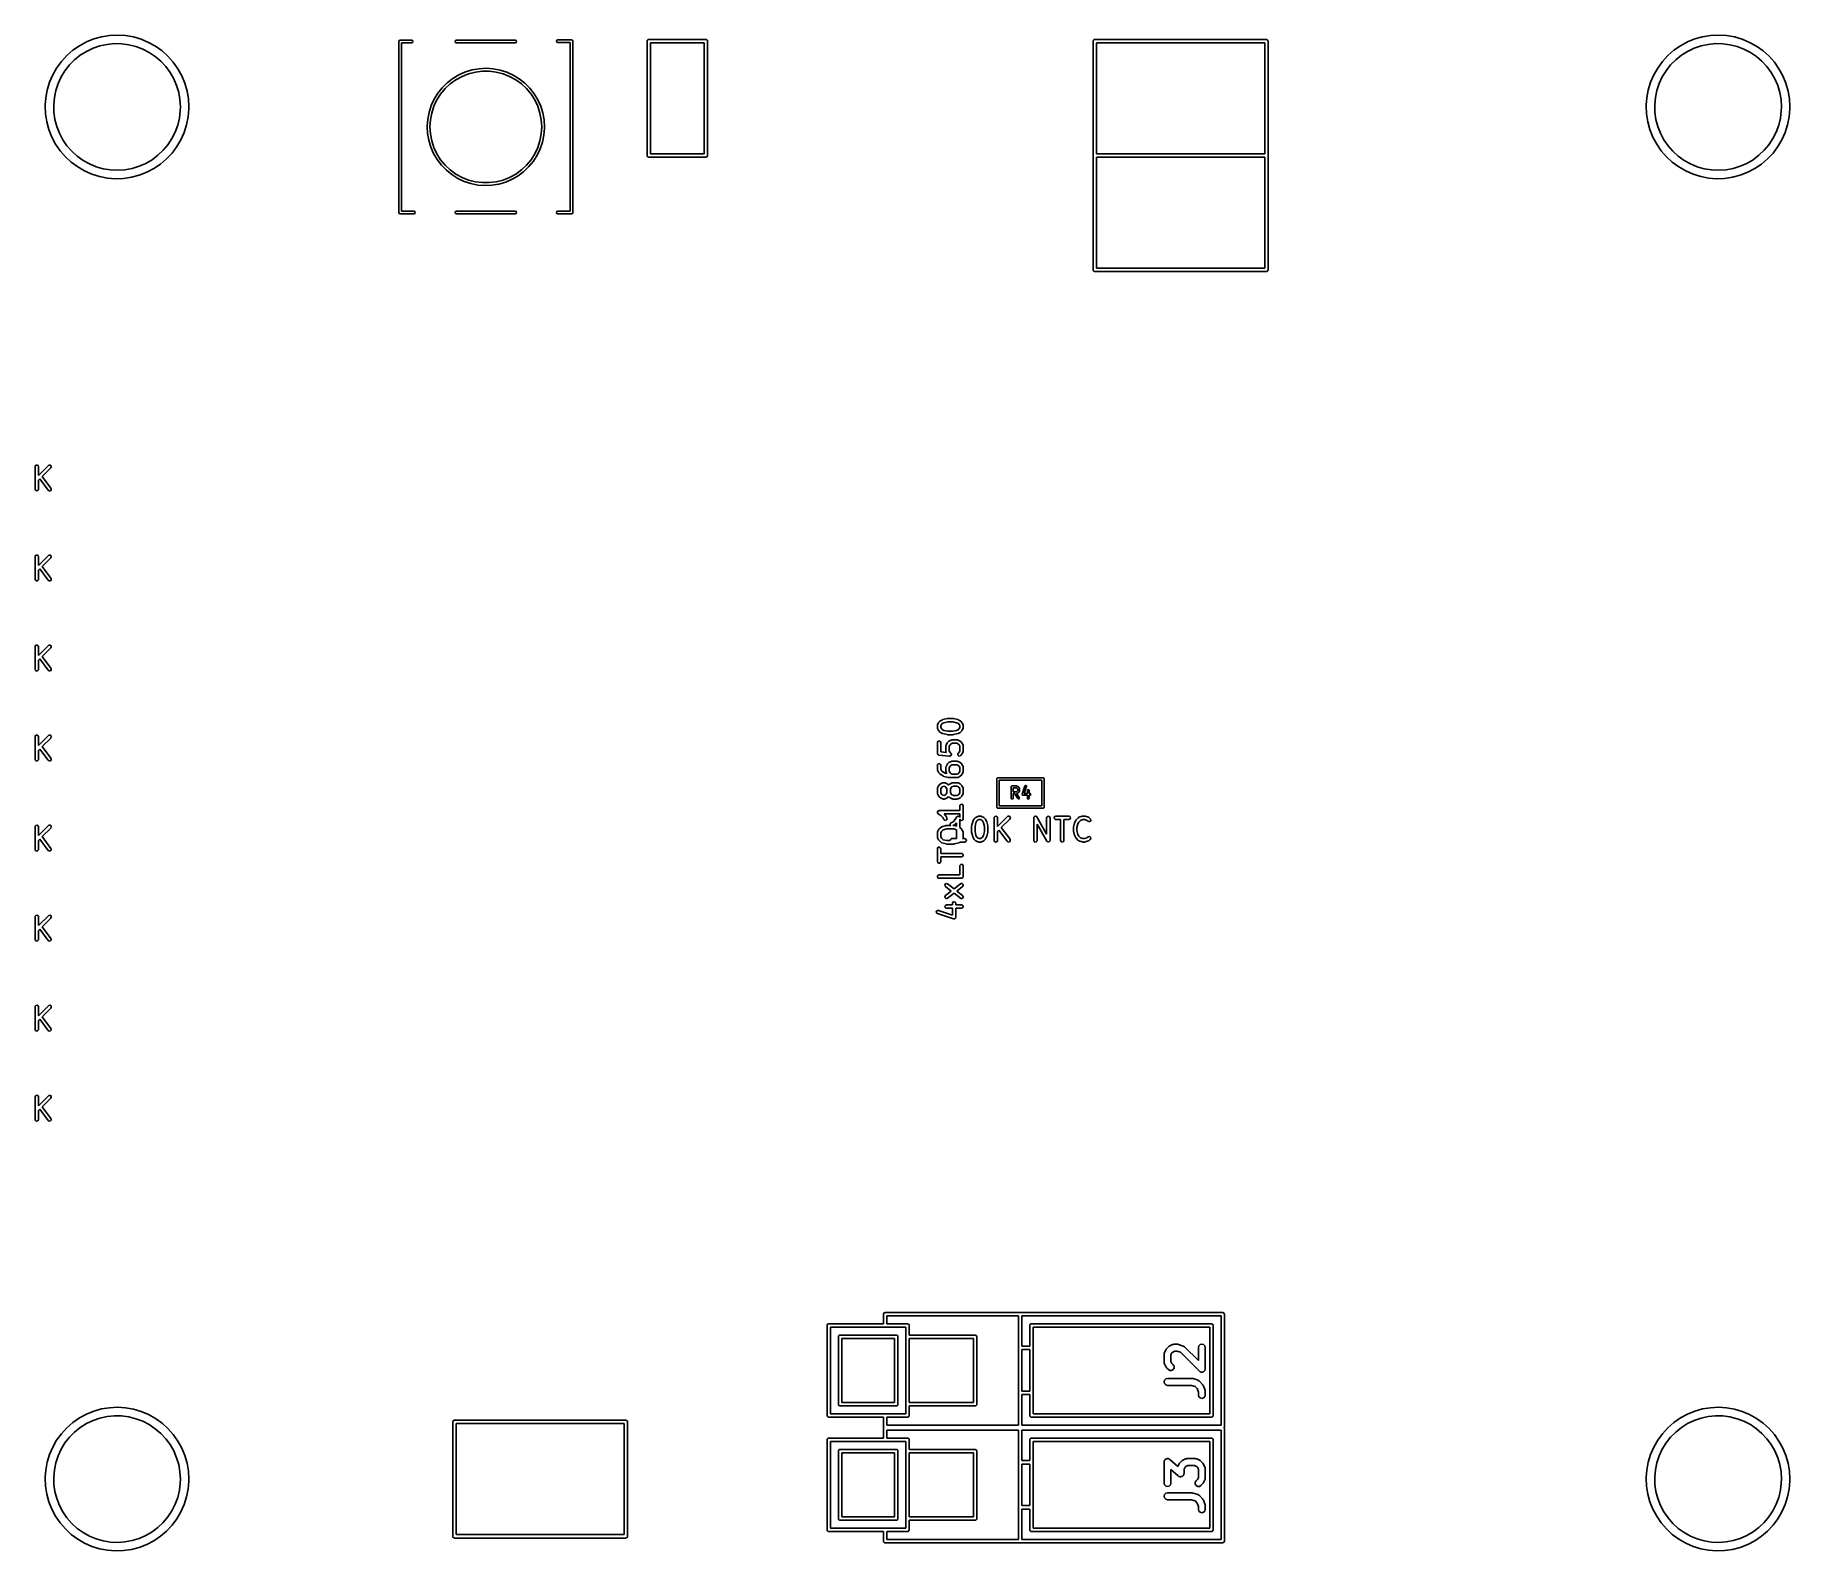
# Model space of a CAD drawing. Extents: x 0.06 to 3.13, y 0.07 to 2.73.
import ezdxf

# ---------------------------------------------------------------- set-up
doc = ezdxf.new("R2010")
doc.units = 0
doc.header["$MEASUREMENT"] = 0
doc.layers.add('BLACK', color=7, linetype='CONTINUOUS')

msp = doc.modelspace()

# ---------------------------------------------------------------- linework, layer by layer
at = {"layer": 'BLACK', "linetype": 'CONTINUOUS'}
for p, q in [((0.1227, 2.699), (0.1342, 2.707)), ((0.1342, 2.707), (0.1465, 2.7136)), ((0.1465, 2.7136), (0.1595, 2.7189)), ((0.1581, 2.7026), (0.1466, 2.6971)), ((0.1702, 2.7067), (0.1581, 2.7026)), ((0.1595, 2.7189), (0.173, 2.7227)), ((0.1827, 2.7094), (0.1702, 2.7067)), ((0.173, 2.7227), (0.1869, 2.7249)), ((0.1954, 2.7107), (0.1827, 2.7094)), ((0.1869, 2.7249), (0.2009, 2.7256)), ((0.2081, 2.7105), (0.1954, 2.7107)), ((0.2009, 2.7256), (0.2149, 2.7247)), ((0.2208, 2.7088), (0.2081, 2.7105)), ((0.2149, 2.7247), (0.2287, 2.7223)), ((0.2331, 2.7057), (0.2208, 2.7088)), ((0.2287, 2.7223), (0.2421, 2.7183)), ((0.2451, 2.7012), (0.2331, 2.7057)), ((0.2421, 2.7183), (0.2551, 2.7129)), ((0.2564, 2.6954), (0.2451, 2.7012)), ((0.2551, 2.7129), (0.2673, 2.706)), ((0.2673, 2.706), (0.2787, 2.6979)), ((0.693, 2.7146), (0.6937, 2.7163)), ((0.693, 2.4154), (0.693, 2.7146)), ((0.6937, 2.7163), (0.6954, 2.717)), ((0.6954, 2.717), (0.7151, 2.717)), ((0.7151, 2.7122), (0.6978, 2.7122)), ((0.6978, 2.7122), (0.6978, 2.4178)), ((0.7151, 2.717), (0.7167, 2.7163)), ((0.7167, 2.7129), (0.7151, 2.7122)), ((0.7167, 2.7163), (0.7174, 2.7146)), ((0.7174, 2.7146), (0.7167, 2.7129)), ((0.7915, 2.7146), (0.7921, 2.7163)), ((0.7921, 2.7129), (0.7915, 2.7146)), ((0.7921, 2.7163), (0.7938, 2.717)), ((0.7938, 2.7122), (0.7921, 2.7129)), ((0.7938, 2.717), (0.8962, 2.717)), ((0.8962, 2.7122), (0.7938, 2.7122)), ((0.8962, 2.717), (0.8979, 2.7163)), ((0.8979, 2.7129), (0.8962, 2.7122)), ((0.8979, 2.7163), (0.8985, 2.7146)), ((0.8985, 2.7146), (0.8979, 2.7129)), ((0.9688, 2.715), (0.9694, 2.7167)), ((0.9694, 2.7134), (0.9688, 2.715)), ((0.9694, 2.7167), (0.9711, 2.7174)), ((0.9711, 2.7127), (0.9694, 2.7134)), ((0.9711, 2.7174), (0.995, 2.7174)), ((0.9926, 2.7126), (0.9711, 2.7127)), ((0.9926, 2.4178), (0.9926, 2.7126)), ((0.995, 2.7174), (0.9958, 2.717)), ((0.9958, 2.717), (0.9967, 2.7167)), ((0.9967, 2.7167), (0.9967, 2.7167)), ((0.9967, 2.7167), (0.9967, 2.7167)), ((0.9967, 2.7167), (0.997, 2.7158)), ((0.997, 2.7158), (0.9974, 2.715)), ((0.9974, 2.715), (0.9974, 2.4154)), ((1.1271, 2.7155), (1.1272, 2.7156)), ((1.1271, 2.7154), (1.1271, 2.7155)), ((1.1271, 2.715), (1.1271, 2.7154)), ((1.1271, 2.515), (1.1271, 2.715)), ((1.1272, 2.716), (1.1277, 2.7166)), ((1.1272, 2.7156), (1.1272, 2.716)), ((1.1277, 2.7166), (1.1281, 2.7173)), ((1.1281, 2.7173), (1.1283, 2.7174)), ((1.1283, 2.7174), (1.1285, 2.7176)), ((1.1285, 2.7176), (1.1293, 2.7177)), ((1.1293, 2.7177), (1.13, 2.718)), ((1.13, 2.718), (1.23, 2.718)), ((1.1329, 2.7121), (1.1329, 2.5179)), ((1.227, 2.7121), (1.1329, 2.7121)), ((1.227, 2.5179), (1.227, 2.7121)), ((1.23, 2.718), (1.2304, 2.7179)), ((1.2304, 2.7179), (1.2305, 2.7179)), ((1.2305, 2.7179), (1.2306, 2.7178)), ((1.2306, 2.7178), (1.231, 2.7178)), ((1.231, 2.7178), (1.2316, 2.7173)), ((1.2316, 2.7173), (1.2323, 2.7169)), ((1.2323, 2.7169), (1.2324, 2.7167)), ((1.2324, 2.7167), (1.2326, 2.7165)), ((1.2326, 2.7165), (1.2327, 2.7157)), ((1.2327, 2.7157), (1.2329, 2.715)), ((1.2329, 2.715), (1.2329, 2.515)), ((1.907, 2.715), (1.9071, 2.7154)), ((1.907, 2.315), (1.907, 2.715)), ((1.9071, 2.7155), (1.9072, 2.7156)), ((1.9071, 2.7154), (1.9071, 2.7155)), ((1.9072, 2.716), (1.9077, 2.7166)), ((1.9072, 2.7156), (1.9072, 2.716)), ((1.9077, 2.7166), (1.9081, 2.7173)), ((1.9081, 2.7173), (1.9083, 2.7174)), ((1.9083, 2.7174), (1.9085, 2.7176)), ((1.9085, 2.7176), (1.9093, 2.7177)), ((1.9093, 2.7177), (1.91, 2.718)), ((1.91, 2.718), (2.21, 2.718)), ((1.9129, 2.7121), (1.9129, 2.5179)), ((2.2071, 2.7121), (1.9129, 2.7121)), ((2.2071, 2.5179), (2.2071, 2.7121)), ((2.21, 2.718), (2.2104, 2.7179)), ((2.2104, 2.7179), (2.2105, 2.7179)), ((2.2105, 2.7179), (2.2106, 2.7178)), ((2.2106, 2.7178), (2.211, 2.7178)), ((2.211, 2.7178), (2.2116, 2.7173)), ((2.2116, 2.7173), (2.2123, 2.7169)), ((2.2123, 2.7169), (2.2123, 2.7167)), ((2.2123, 2.7167), (2.2126, 2.7165)), ((2.2126, 2.7165), (2.2127, 2.7157)), ((2.2127, 2.7157), (2.213, 2.715)), ((2.213, 2.715), (2.213, 2.315)), ((2.9227, 2.699), (2.9342, 2.707)), ((2.9342, 2.707), (2.9465, 2.7136)), ((2.9465, 2.7136), (2.9595, 2.7189)), ((2.9581, 2.7026), (2.9466, 2.6971)), ((2.9702, 2.7067), (2.9581, 2.7026)), ((2.9595, 2.7189), (2.973, 2.7227)), ((2.9827, 2.7094), (2.9702, 2.7067)), ((2.973, 2.7227), (2.9869, 2.7249)), ((2.9954, 2.7107), (2.9827, 2.7094)), ((2.9869, 2.7249), (3.0009, 2.7256)), ((3.0081, 2.7105), (2.9954, 2.7107)), ((3.0009, 2.7256), (3.0149, 2.7247)), ((3.0208, 2.7088), (3.0081, 2.7105)), ((3.0149, 2.7247), (3.0287, 2.7223)), ((3.0331, 2.7057), (3.0208, 2.7088)), ((3.0287, 2.7223), (3.0421, 2.7183)), ((3.0451, 2.7012), (3.0331, 2.7057)), ((3.0421, 2.7183), (3.0551, 2.7129)), ((3.0564, 2.6954), (3.0451, 2.7012)), ((3.0551, 2.7129), (3.0673, 2.706)), ((3.0673, 2.706), (3.0787, 2.6979)), ((0.0944, 2.668), (0.1027, 2.6794)), ((0.1027, 2.6794), (0.1121, 2.6897)), ((0.1169, 2.6733), (0.109, 2.6632)), ((0.1121, 2.6897), (0.1227, 2.699)), ((0.1259, 2.6823), (0.1169, 2.6733)), ((0.1358, 2.6903), (0.1259, 2.6823)), ((0.1466, 2.6971), (0.1358, 2.6903)), ((0.267, 2.6883), (0.2564, 2.6954)), ((0.2767, 2.68), (0.267, 2.6883)), ((0.2854, 2.6706), (0.2767, 2.68)), ((0.2787, 2.6979), (0.2891, 2.6885)), ((0.2929, 2.6603), (0.2854, 2.6706)), ((0.2891, 2.6885), (0.2984, 2.678)), ((0.2984, 2.678), (0.3065, 2.6666)), ((2.8944, 2.668), (2.9027, 2.6794)), ((2.9027, 2.6794), (2.9121, 2.6897)), ((2.9169, 2.6733), (2.909, 2.6632)), ((2.9121, 2.6897), (2.9227, 2.699)), ((2.9259, 2.6823), (2.9169, 2.6733)), ((2.9358, 2.6903), (2.9259, 2.6823)), ((2.9466, 2.6971), (2.9358, 2.6903)), ((3.067, 2.6883), (3.0564, 2.6954)), ((3.0767, 2.68), (3.067, 2.6883)), ((3.0854, 2.6706), (3.0767, 2.68)), ((3.0787, 2.6979), (3.0891, 2.6885)), ((3.0929, 2.6603), (3.0854, 2.6706)), ((3.0891, 2.6885), (3.0984, 2.678)), ((3.0984, 2.678), (3.1065, 2.6666)), ((0.0779, 2.6295), (0.082, 2.643)), ((0.082, 2.643), (0.0875, 2.6559)), ((0.0875, 2.6559), (0.0944, 2.668)), ((0.097, 2.6408), (0.093, 2.6287)), ((0.1024, 2.6524), (0.097, 2.6408)), ((0.109, 2.6632), (0.1024, 2.6524)), ((0.2992, 2.6493), (0.2929, 2.6603)), ((0.3042, 2.6375), (0.2992, 2.6493)), ((0.3065, 2.6666), (0.3133, 2.6543)), ((0.3133, 2.6543), (0.3186, 2.6413)), ((0.3186, 2.6413), (0.3225, 2.6278)), ((0.7688, 2.6336), (0.7776, 2.6422)), ((0.7827, 2.6403), (0.7738, 2.6319)), ((0.7776, 2.6422), (0.7874, 2.6498)), ((0.7927, 2.6475), (0.7827, 2.6403)), ((0.7874, 2.6498), (0.798, 2.6561)), ((0.8034, 2.6534), (0.7927, 2.6475)), ((0.798, 2.6561), (0.8093, 2.6611)), ((0.8148, 2.6579), (0.8034, 2.6534)), ((0.8093, 2.6611), (0.8211, 2.6647)), ((0.8267, 2.661), (0.8148, 2.6579)), ((0.8211, 2.6647), (0.8332, 2.6668)), ((0.8389, 2.6625), (0.8267, 2.661)), ((0.8332, 2.6668), (0.8455, 2.6675)), ((0.8511, 2.6625), (0.8389, 2.6625)), ((0.8455, 2.6675), (0.8578, 2.6667)), ((0.8633, 2.661), (0.8511, 2.6625)), ((0.8578, 2.6667), (0.87, 2.6644)), ((0.8752, 2.6579), (0.8633, 2.661)), ((0.87, 2.6644), (0.8817, 2.6607)), ((0.8866, 2.6534), (0.8752, 2.6579)), ((0.8817, 2.6607), (0.893, 2.6556)), ((0.8973, 2.6475), (0.8866, 2.6534)), ((0.893, 2.6556), (0.9035, 2.6492)), ((0.9073, 2.6403), (0.8973, 2.6475)), ((0.9035, 2.6492), (0.9132, 2.6415)), ((0.9162, 2.6319), (0.9073, 2.6403)), ((0.9132, 2.6415), (0.9219, 2.6328)), ((2.8779, 2.6295), (2.882, 2.643)), ((2.882, 2.643), (2.8875, 2.6559)), ((2.8875, 2.6559), (2.8944, 2.668)), ((2.897, 2.6408), (2.893, 2.6287)), ((2.9024, 2.6524), (2.897, 2.6408)), ((2.909, 2.6632), (2.9024, 2.6524)), ((3.0992, 2.6493), (3.0929, 2.6603)), ((3.1042, 2.6375), (3.0992, 2.6493)), ((3.1065, 2.6666), (3.1133, 2.6543)), ((3.1133, 2.6543), (3.1186, 2.6413)), ((3.1186, 2.6413), (3.1225, 2.6278)), ((0.0745, 2.6035), (0.0754, 2.6157)), ((0.0754, 2.6157), (0.0779, 2.6295)), ((0.0904, 2.6162), (0.0893, 2.6035)), ((0.093, 2.6287), (0.0904, 2.6162)), ((0.3079, 2.6253), (0.3042, 2.6375)), ((0.3101, 2.6127), (0.3079, 2.6253)), ((0.3108, 2.6), (0.3101, 2.6127)), ((0.3225, 2.6278), (0.3248, 2.614)), ((0.3248, 2.614), (0.3256, 2.6)), ((0.7495, 2.6022), (0.7547, 2.6134)), ((0.7594, 2.6121), (0.7542, 2.601)), ((0.7547, 2.6134), (0.7611, 2.6239)), ((0.766, 2.6224), (0.7594, 2.6121)), ((0.7611, 2.6239), (0.7688, 2.6336)), ((0.7738, 2.6319), (0.766, 2.6224)), ((0.924, 2.6224), (0.9162, 2.6319)), ((0.9219, 2.6328), (0.9295, 2.6231)), ((0.9306, 2.6121), (0.924, 2.6224)), ((0.9295, 2.6231), (0.9358, 2.6125)), ((0.9358, 2.601), (0.9306, 2.6121)), ((0.9358, 2.6125), (0.9409, 2.6012)), ((2.8745, 2.6035), (2.8754, 2.6157)), ((2.8754, 2.6157), (2.8779, 2.6295)), ((2.8904, 2.6162), (2.8893, 2.6035)), ((2.893, 2.6287), (2.8904, 2.6162)), ((3.1079, 2.6253), (3.1042, 2.6375)), ((3.1101, 2.6127), (3.1079, 2.6253)), ((3.1108, 2.6), (3.1101, 2.6127)), ((3.1225, 2.6278), (3.1248, 2.614)), ((3.1248, 2.614), (3.1256, 2.6)), ((0.0744, 2.6018), (0.0745, 2.6035)), ((0.075, 2.5877), (0.0744, 2.6018)), ((0.0771, 2.5739), (0.075, 2.5877)), ((0.0893, 2.6035), (0.0896, 2.5907)), ((0.0896, 2.5907), (0.0914, 2.5781)), ((0.0914, 2.5781), (0.0946, 2.5658)), ((0.3061, 2.568), (0.309, 2.5804)), ((0.309, 2.5804), (0.3106, 2.593)), ((0.3106, 2.593), (0.3108, 2.6)), ((0.3244, 2.5825), (0.3217, 2.5688)), ((0.3256, 2.5965), (0.3244, 2.5825)), ((0.3256, 2.6), (0.3256, 2.5965)), ((0.7425, 2.5661), (0.7434, 2.5784)), ((0.7434, 2.5784), (0.7457, 2.5905)), ((0.7457, 2.5905), (0.7495, 2.6022)), ((0.7504, 2.5893), (0.7481, 2.5772)), ((0.7542, 2.601), (0.7504, 2.5893)), ((0.9396, 2.5893), (0.9358, 2.601)), ((0.9419, 2.5772), (0.9396, 2.5893)), ((0.9409, 2.6012), (0.9445, 2.5894)), ((0.9445, 2.5894), (0.9468, 2.5773)), ((2.8744, 2.6018), (2.8745, 2.6035)), ((2.875, 2.5877), (2.8744, 2.6018)), ((2.8771, 2.5739), (2.875, 2.5877)), ((2.8893, 2.6035), (2.8896, 2.5907)), ((2.8896, 2.5907), (2.8914, 2.5781)), ((2.8914, 2.5781), (2.8946, 2.5658)), ((3.1061, 2.568), (3.109, 2.5804)), ((3.109, 2.5804), (3.1106, 2.593)), ((3.1106, 2.593), (3.1108, 2.6)), ((3.1244, 2.5825), (3.1216, 2.5688)), ((3.1256, 2.5965), (3.1244, 2.5825)), ((3.1256, 2.6), (3.1256, 2.5965)), ((0.0808, 2.5604), (0.0771, 2.5739)), ((0.086, 2.5473), (0.0808, 2.5604)), ((0.0926, 2.5349), (0.086, 2.5473)), ((0.0946, 2.5658), (0.0993, 2.5539)), ((0.0993, 2.5539), (0.1052, 2.5426)), ((0.2959, 2.5446), (0.3017, 2.556)), ((0.3017, 2.556), (0.3061, 2.568)), ((0.3174, 2.5554), (0.3117, 2.5426)), ((0.3217, 2.5688), (0.3174, 2.5554)), ((0.7426, 2.565), (0.7425, 2.5661)), ((0.7431, 2.5537), (0.7426, 2.565)), ((0.7452, 2.5416), (0.7431, 2.5537)), ((0.7481, 2.5772), (0.7473, 2.565)), ((0.7473, 2.565), (0.7481, 2.5528)), ((0.7481, 2.5528), (0.7504, 2.5407)), ((0.9396, 2.5407), (0.9419, 2.5528)), ((0.9427, 2.565), (0.9419, 2.5772)), ((0.9419, 2.5528), (0.9427, 2.565)), ((0.9465, 2.5506), (0.944, 2.5385)), ((0.9475, 2.5629), (0.9465, 2.5506)), ((0.9468, 2.5773), (0.9475, 2.565)), ((0.9475, 2.565), (0.9475, 2.5629)), ((2.8808, 2.5604), (2.8771, 2.5739)), ((2.886, 2.5473), (2.8808, 2.5604)), ((2.8926, 2.5349), (2.886, 2.5473)), ((2.8946, 2.5658), (2.8993, 2.5539)), ((2.8993, 2.5539), (2.9052, 2.5426)), ((3.0959, 2.5446), (3.1017, 2.556)), ((3.1017, 2.556), (3.1061, 2.568)), ((3.1174, 2.5554), (3.1117, 2.5426)), ((3.1216, 2.5688), (3.1174, 2.5554)), ((0.1005, 2.5234), (0.0926, 2.5349)), ((0.1097, 2.5128), (0.1005, 2.5234)), ((0.1052, 2.5426), (0.1125, 2.5321)), ((0.1125, 2.5321), (0.1208, 2.5225)), ((0.1208, 2.5225), (0.1303, 2.5139)), ((0.2715, 2.5154), (0.2808, 2.5242)), ((0.2808, 2.5242), (0.2889, 2.5339)), ((0.2962, 2.5193), (0.2866, 2.509)), ((0.2889, 2.5339), (0.2959, 2.5446)), ((0.3046, 2.5305), (0.2962, 2.5193)), ((0.3117, 2.5426), (0.3046, 2.5305)), ((0.7487, 2.5298), (0.7452, 2.5416)), ((0.7537, 2.5185), (0.7487, 2.5298)), ((0.7504, 2.5407), (0.7542, 2.529)), ((0.7599, 2.5078), (0.7537, 2.5185)), ((0.7542, 2.529), (0.7594, 2.5179)), ((0.7594, 2.5179), (0.766, 2.5076)), ((0.924, 2.5076), (0.9306, 2.5179)), ((0.9306, 2.5179), (0.9358, 2.529)), ((0.9401, 2.5268), (0.9348, 2.5156)), ((0.9358, 2.529), (0.9396, 2.5407)), ((0.944, 2.5385), (0.9401, 2.5268)), ((1.1329, 2.5179), (1.227, 2.5179)), ((1.9129, 2.5179), (2.2071, 2.5179)), ((2.9005, 2.5234), (2.8926, 2.5349)), ((2.9097, 2.5128), (2.9005, 2.5234)), ((2.9052, 2.5426), (2.9125, 2.5321)), ((2.9125, 2.5321), (2.9209, 2.5225)), ((2.9209, 2.5225), (2.9303, 2.5139)), ((3.0715, 2.5154), (3.0808, 2.5242)), ((3.0808, 2.5242), (3.0889, 2.5339)), ((3.0962, 2.5193), (3.0866, 2.509)), ((3.0889, 2.5339), (3.0959, 2.5446)), ((3.1046, 2.5305), (3.0962, 2.5193)), ((3.1117, 2.5426), (3.1046, 2.5305)), ((0.1199, 2.5032), (0.1097, 2.5128)), ((0.1312, 2.4949), (0.1199, 2.5032)), ((0.1303, 2.5139), (0.1406, 2.5065)), ((0.1434, 2.4879), (0.1312, 2.4949)), ((0.1406, 2.5065), (0.1518, 2.5003)), ((0.1562, 2.4823), (0.1434, 2.4879)), ((0.1518, 2.5003), (0.1636, 2.4954)), ((0.1636, 2.4954), (0.1758, 2.4919)), ((0.1758, 2.4919), (0.1884, 2.4898)), ((0.1884, 2.4898), (0.2012, 2.4892)), ((0.2012, 2.4892), (0.2139, 2.4901)), ((0.2139, 2.4901), (0.2264, 2.4924)), ((0.2264, 2.4924), (0.2386, 2.4962)), ((0.2386, 2.4962), (0.2503, 2.5013)), ((0.2503, 2.5013), (0.2613, 2.5077)), ((0.2643, 2.4921), (0.2519, 2.4856)), ((0.2613, 2.5077), (0.2715, 2.5154)), ((0.2759, 2.5), (0.2643, 2.4921)), ((0.2866, 2.509), (0.2759, 2.5)), ((0.7674, 2.498), (0.7599, 2.5078)), ((0.766, 2.5076), (0.7738, 2.4981)), ((0.776, 2.4892), (0.7674, 2.498)), ((0.7738, 2.4981), (0.7827, 2.4897)), ((0.7856, 2.4815), (0.776, 2.4892)), ((0.7827, 2.4897), (0.7927, 2.4825)), ((0.8973, 2.4825), (0.9073, 2.4897)), ((0.9116, 2.4871), (0.9017, 2.4796)), ((0.9073, 2.4897), (0.9162, 2.4981)), ((0.9204, 2.4956), (0.9116, 2.4871)), ((0.9162, 2.4981), (0.924, 2.5076)), ((0.9282, 2.5052), (0.9204, 2.4956)), ((0.9348, 2.5156), (0.9282, 2.5052)), ((1.1273, 2.5143), (1.1271, 2.515)), ((1.1274, 2.5135), (1.1273, 2.5143)), ((1.1277, 2.5133), (1.1274, 2.5135)), ((1.1277, 2.5131), (1.1277, 2.5133)), ((1.1284, 2.5127), (1.1277, 2.5131)), ((1.129, 2.5122), (1.1284, 2.5127)), ((1.1294, 2.5122), (1.129, 2.5122)), ((1.1295, 2.5121), (1.1294, 2.5122)), ((1.1296, 2.5121), (1.1295, 2.5121)), ((1.13, 2.512), (1.1296, 2.5121)), ((1.23, 2.512), (1.13, 2.512)), ((1.2307, 2.5123), (1.23, 2.512)), ((1.2315, 2.5124), (1.2307, 2.5123)), ((1.2316, 2.5126), (1.2315, 2.5124)), ((1.2319, 2.5127), (1.2316, 2.5126)), ((1.2323, 2.5134), (1.2319, 2.5127)), ((1.2328, 2.514), (1.2323, 2.5134)), ((1.2329, 2.5145), (1.2328, 2.5144)), ((1.2328, 2.5144), (1.2328, 2.514)), ((1.2329, 2.515), (1.2329, 2.5146)), ((1.2329, 2.5146), (1.2329, 2.5145)), ((1.9129, 2.512), (1.9129, 2.318)), ((2.2071, 2.512), (1.9129, 2.512)), ((2.2071, 2.318), (2.2071, 2.512)), ((2.9199, 2.5032), (2.9097, 2.5128)), ((2.9312, 2.4949), (2.9199, 2.5032)), ((2.9303, 2.5139), (2.9406, 2.5065)), ((2.9434, 2.4879), (2.9312, 2.4949)), ((2.9406, 2.5065), (2.9518, 2.5003)), ((2.9562, 2.4823), (2.9434, 2.4879)), ((2.9518, 2.5003), (2.9636, 2.4954)), ((2.9636, 2.4954), (2.9758, 2.4919)), ((2.9758, 2.4919), (2.9884, 2.4898)), ((2.9884, 2.4898), (3.0012, 2.4892)), ((3.0012, 2.4892), (3.0139, 2.4901)), ((3.0139, 2.4901), (3.0264, 2.4924)), ((3.0264, 2.4924), (3.0386, 2.4962)), ((3.0386, 2.4962), (3.0503, 2.5013)), ((3.0503, 2.5013), (3.0613, 2.5077)), ((3.0643, 2.4921), (3.0519, 2.4856)), ((3.0613, 2.5077), (3.0715, 2.5154)), ((3.0759, 2.5), (3.0643, 2.4921)), ((3.0866, 2.509), (3.0759, 2.5)), ((0.1696, 2.4781), (0.1562, 2.4823)), ((0.1834, 2.4755), (0.1696, 2.4781)), ((0.1974, 2.4744), (0.1834, 2.4755)), ((0.2114, 2.4749), (0.1974, 2.4744)), ((0.2253, 2.477), (0.2114, 2.4749)), ((0.2388, 2.4806), (0.2253, 2.477)), ((0.2519, 2.4856), (0.2388, 2.4806)), ((0.7961, 2.4749), (0.7856, 2.4815)), ((0.7927, 2.4825), (0.8034, 2.4766)), ((0.8073, 2.4697), (0.7961, 2.4749)), ((0.8034, 2.4766), (0.8148, 2.4721)), ((0.819, 2.4659), (0.8073, 2.4697)), ((0.8148, 2.4721), (0.8267, 2.469)), ((0.8311, 2.4634), (0.819, 2.4659)), ((0.8267, 2.469), (0.8389, 2.4675)), ((0.8434, 2.4625), (0.8311, 2.4634)), ((0.8389, 2.4675), (0.8511, 2.4675)), ((0.8557, 2.4631), (0.8434, 2.4625)), ((0.8511, 2.4675), (0.8633, 2.469)), ((0.8679, 2.4651), (0.8557, 2.4631)), ((0.8633, 2.469), (0.8752, 2.4721)), ((0.8797, 2.4686), (0.8679, 2.4651)), ((0.8752, 2.4721), (0.8866, 2.4766)), ((0.8911, 2.4734), (0.8797, 2.4686)), ((0.8866, 2.4766), (0.8973, 2.4825)), ((0.9017, 2.4796), (0.8911, 2.4734)), ((2.9696, 2.4781), (2.9562, 2.4823)), ((2.9834, 2.4755), (2.9696, 2.4781)), ((2.9974, 2.4744), (2.9834, 2.4755)), ((3.0114, 2.4749), (2.9974, 2.4744)), ((3.0253, 2.477), (3.0114, 2.4749)), ((3.0388, 2.4806), (3.0253, 2.477)), ((3.0519, 2.4856), (3.0388, 2.4806)), ((0.6937, 2.4137), (0.693, 2.4154)), ((0.6954, 2.413), (0.6937, 2.4137)), ((0.719, 2.413), (0.6954, 2.413)), ((0.6978, 2.4178), (0.719, 2.4178)), ((0.719, 2.4178), (0.7207, 2.4171)), ((0.7207, 2.4137), (0.719, 2.413)), ((0.7207, 2.4171), (0.7214, 2.4154)), ((0.7214, 2.4154), (0.7207, 2.4137)), ((0.7915, 2.4154), (0.7921, 2.4171)), ((0.7921, 2.4137), (0.7915, 2.4154)), ((0.7921, 2.4171), (0.7938, 2.4178)), ((0.7938, 2.413), (0.7921, 2.4137)), ((0.7938, 2.4178), (0.8962, 2.4178)), ((0.8962, 2.413), (0.7938, 2.413)), ((0.8962, 2.4178), (0.8979, 2.4171)), ((0.8979, 2.4137), (0.8962, 2.413)), ((0.8979, 2.4171), (0.8985, 2.4154)), ((0.8985, 2.4154), (0.8979, 2.4137)), ((0.9686, 2.4154), (0.9693, 2.4171)), ((0.9693, 2.4137), (0.9686, 2.4154)), ((0.9693, 2.4171), (0.971, 2.4178)), ((0.971, 2.413), (0.9693, 2.4137)), ((0.971, 2.4178), (0.9926, 2.4178)), ((0.995, 2.413), (0.971, 2.413)), ((0.9967, 2.4137), (0.995, 2.413)), ((0.9974, 2.4154), (0.9967, 2.4137)), ((1.9073, 2.3143), (1.907, 2.315)), ((1.9074, 2.3135), (1.9073, 2.3143)), ((1.9077, 2.3133), (1.9074, 2.3135)), ((1.9077, 2.3131), (1.9077, 2.3133)), ((1.9084, 2.3127), (1.9077, 2.3131)), ((1.909, 2.3122), (1.9084, 2.3127)), ((1.9094, 2.3122), (1.909, 2.3122)), ((1.9095, 2.3121), (1.9094, 2.3122)), ((1.9096, 2.3121), (1.9095, 2.3121)), ((1.91, 2.3121), (1.9096, 2.3121)), ((2.21, 2.3121), (1.91, 2.3121)), ((1.9129, 2.318), (2.2071, 2.318)), ((2.2107, 2.3123), (2.21, 2.3121)), ((2.2115, 2.3124), (2.2107, 2.3123)), ((2.2117, 2.3127), (2.2115, 2.3124)), ((2.2119, 2.3127), (2.2117, 2.3127)), ((2.2123, 2.3134), (2.2119, 2.3127)), ((2.2128, 2.314), (2.2123, 2.3134)), ((2.2129, 2.3145), (2.2128, 2.3144)), ((2.2128, 2.3144), (2.2128, 2.314)), ((2.213, 2.315), (2.2129, 2.3146)), ((2.2129, 2.3146), (2.2129, 2.3145)), ((0.0567, 1.9707), (0.0569, 1.9717)), ((0.0567, 1.9314), (0.0567, 1.9707)), ((0.0569, 1.9717), (0.0582, 1.9733)), ((0.0582, 1.9733), (0.0602, 1.9736)), ((0.0602, 1.9736), (0.062, 1.9726)), ((0.062, 1.9726), (0.0626, 1.9707)), ((0.0626, 1.9554), (0.0801, 1.9728)), ((0.0626, 1.9707), (0.0626, 1.9554)), ((0.0843, 1.9687), (0.0692, 1.9536)), ((0.0801, 1.9728), (0.0809, 1.9734)), ((0.0809, 1.9734), (0.083, 1.9736)), ((0.083, 1.9736), (0.0846, 1.9724)), ((0.0851, 1.9705), (0.0843, 1.9687)), ((0.0846, 1.9724), (0.0851, 1.9705)), ((0.065, 1.9494), (0.0626, 1.947)), ((0.0626, 1.947), (0.0626, 1.9314)), ((0.0798, 1.9296), (0.065, 1.9494)), ((0.0692, 1.9536), (0.0845, 1.9331)), ((0.0574, 1.9295), (0.0567, 1.9314)), ((0.0592, 1.9285), (0.0574, 1.9295)), ((0.0612, 1.9288), (0.0592, 1.9285)), ((0.0625, 1.9304), (0.0612, 1.9288)), ((0.0626, 1.9314), (0.0625, 1.9304)), ((0.0815, 1.9285), (0.0798, 1.9296)), ((0.0835, 1.9287), (0.0815, 1.9285)), ((0.0849, 1.9302), (0.0835, 1.9287)), ((0.0845, 1.9331), (0.085, 1.9322)), ((0.085, 1.9322), (0.0849, 1.9302)), ((0.0567, 1.8133), (0.0569, 1.8143)), ((0.0567, 1.7739), (0.0567, 1.8133)), ((0.0569, 1.8143), (0.0582, 1.8158)), ((0.0582, 1.8158), (0.0602, 1.8162)), ((0.0602, 1.8162), (0.062, 1.8152)), ((0.062, 1.8152), (0.0626, 1.8133)), ((0.0626, 1.7979), (0.0801, 1.8154)), ((0.0626, 1.8133), (0.0626, 1.7979)), ((0.0843, 1.8112), (0.0692, 1.7961)), ((0.0801, 1.8154), (0.0809, 1.8159)), ((0.0809, 1.8159), (0.083, 1.8161)), ((0.083, 1.8161), (0.0846, 1.815)), ((0.0851, 1.813), (0.0843, 1.8112)), ((0.0846, 1.815), (0.0851, 1.813)), ((0.065, 1.7919), (0.0626, 1.7895)), ((0.0626, 1.7895), (0.0626, 1.7739)), ((0.0798, 1.7721), (0.065, 1.7919)), ((0.0692, 1.7961), (0.0845, 1.7757)), ((0.0574, 1.772), (0.0567, 1.7739)), ((0.0592, 1.771), (0.0574, 1.772)), ((0.0612, 1.7713), (0.0592, 1.771)), ((0.0625, 1.7729), (0.0612, 1.7713)), ((0.0626, 1.7739), (0.0625, 1.7729)), ((0.0815, 1.771), (0.0798, 1.7721)), ((0.0835, 1.7713), (0.0815, 1.771)), ((0.0849, 1.7727), (0.0835, 1.7713)), ((0.0845, 1.7757), (0.085, 1.7748)), ((0.085, 1.7748), (0.0849, 1.7727)), ((0.0569, 1.6568), (0.0582, 1.6583)), ((0.0582, 1.6583), (0.0602, 1.6587)), ((0.0602, 1.6587), (0.062, 1.6577)), ((0.062, 1.6577), (0.0626, 1.6558)), ((0.0626, 1.6404), (0.0801, 1.6579)), ((0.0801, 1.6579), (0.0809, 1.6585)), ((0.0809, 1.6585), (0.083, 1.6586)), ((0.083, 1.6586), (0.0846, 1.6575)), ((0.0846, 1.6575), (0.0851, 1.6555)), ((0.0567, 1.6558), (0.0569, 1.6568)), ((0.0567, 1.6164), (0.0567, 1.6558)), ((0.0626, 1.6558), (0.0626, 1.6404)), ((0.065, 1.6344), (0.0626, 1.6321)), ((0.0626, 1.6321), (0.0626, 1.6164)), ((0.0798, 1.6146), (0.065, 1.6344)), ((0.0843, 1.6537), (0.0692, 1.6386)), ((0.0692, 1.6386), (0.0845, 1.6182)), ((0.0851, 1.6555), (0.0843, 1.6537)), ((0.0574, 1.6145), (0.0567, 1.6164)), ((0.0592, 1.6135), (0.0574, 1.6145)), ((0.0612, 1.6139), (0.0592, 1.6135)), ((0.0625, 1.6154), (0.0612, 1.6139)), ((0.0626, 1.6164), (0.0625, 1.6154)), ((0.0815, 1.6135), (0.0798, 1.6146)), ((0.0835, 1.6138), (0.0815, 1.6135)), ((0.0849, 1.6153), (0.0835, 1.6138)), ((0.0845, 1.6182), (0.085, 1.6173)), ((0.085, 1.6173), (0.0849, 1.6153)), ((1.6346, 1.5181), (1.6348, 1.5191)), ((1.6346, 1.5144), (1.6346, 1.5181)), ((1.6347, 1.5142), (1.6346, 1.5144)), ((1.6346, 1.514), (1.6347, 1.5142)), ((1.6349, 1.513), (1.6346, 1.514)), ((1.6348, 1.5191), (1.6349, 1.5192)), ((1.6349, 1.5194), (1.6368, 1.5232)), ((1.6349, 1.5192), (1.6349, 1.5194)), ((1.6368, 1.5093), (1.6349, 1.513)), ((1.6368, 1.5232), (1.6373, 1.5239)), ((1.6368, 1.5092), (1.6368, 1.5093)), ((1.6374, 1.5085), (1.6368, 1.5092)), ((1.6373, 1.5239), (1.6374, 1.5239)), ((1.6374, 1.5239), (1.6392, 1.5258)), ((1.6392, 1.5066), (1.6374, 1.5085)), ((1.6392, 1.5258), (1.64, 1.5263)), ((1.6393, 1.5066), (1.6392, 1.5066)), ((1.64, 1.5061), (1.6393, 1.5066)), ((1.64, 1.5264), (1.6438, 1.5282)), ((1.64, 1.5263), (1.64, 1.5264)), ((1.6438, 1.5042), (1.64, 1.5061)), ((1.6419, 1.5201), (1.6405, 1.5174)), ((1.6405, 1.5174), (1.6405, 1.5151)), ((1.6405, 1.5151), (1.6419, 1.5124)), ((1.6431, 1.5213), (1.6419, 1.5201)), ((1.6419, 1.5124), (1.6431, 1.5112)), ((1.6461, 1.5228), (1.6431, 1.5213)), ((1.6431, 1.5112), (1.6461, 1.5096)), ((1.6438, 1.5282), (1.6442, 1.5284)), ((1.6439, 1.5042), (1.6438, 1.5042)), ((1.6444, 1.504), (1.6439, 1.5042)), ((1.6442, 1.5284), (1.6444, 1.5285)), ((1.6444, 1.5285), (1.6519, 1.5303)), ((1.6519, 1.5021), (1.6444, 1.504)), ((1.6529, 1.5245), (1.6461, 1.5228)), ((1.6461, 1.5096), (1.6529, 1.5079)), ((1.6519, 1.5303), (1.6524, 1.5304)), ((1.6524, 1.5304), (1.6526, 1.5304)), ((1.6526, 1.5304), (1.662, 1.5304)), ((1.6616, 1.5245), (1.6529, 1.5245)), ((1.6529, 1.5079), (1.6616, 1.5079)), ((1.6684, 1.5228), (1.6616, 1.5245)), ((1.6616, 1.5079), (1.6684, 1.5096)), ((1.662, 1.5304), (1.6625, 1.5303)), ((1.6625, 1.5303), (1.6627, 1.5303)), ((1.6627, 1.5303), (1.6702, 1.5285)), ((1.6702, 1.504), (1.6627, 1.5021)), ((1.6715, 1.5213), (1.6684, 1.5228)), ((1.6684, 1.5096), (1.6715, 1.5112)), ((1.6702, 1.5285), (1.6706, 1.5283)), ((1.6703, 1.5041), (1.6702, 1.504)), ((1.6708, 1.5042), (1.6703, 1.5041)), ((1.6706, 1.5283), (1.6708, 1.5282)), ((1.6708, 1.5282), (1.6745, 1.5264)), ((1.6745, 1.5061), (1.6708, 1.5042)), ((1.6726, 1.5201), (1.6715, 1.5213)), ((1.6715, 1.5112), (1.6726, 1.5124)), ((1.674, 1.5174), (1.6726, 1.5201)), ((1.6726, 1.5124), (1.674, 1.5151)), ((1.674, 1.5151), (1.674, 1.5174)), ((1.6745, 1.5264), (1.6752, 1.5258)), ((1.6746, 1.5061), (1.6745, 1.5061)), ((1.6753, 1.5066), (1.6746, 1.5061)), ((1.6752, 1.5258), (1.6753, 1.5258)), ((1.6753, 1.5258), (1.6772, 1.5239)), ((1.6772, 1.5085), (1.6753, 1.5066)), ((1.6772, 1.5239), (1.6777, 1.5232)), ((1.6777, 1.5093), (1.6772, 1.5086)), ((1.6772, 1.5086), (1.6772, 1.5085)), ((1.6777, 1.5232), (1.6777, 1.5232)), ((1.6777, 1.5232), (1.6796, 1.5194)), ((1.6796, 1.513), (1.6777, 1.5093)), ((1.6796, 1.5194), (1.6799, 1.5184)), ((1.6797, 1.5133), (1.6796, 1.5132)), ((1.6796, 1.5132), (1.6796, 1.513)), ((1.6799, 1.5144), (1.6797, 1.5133)), ((1.6799, 1.5184), (1.6798, 1.5183)), ((1.6798, 1.5183), (1.6799, 1.5181)), ((1.6799, 1.5181), (1.6799, 1.5144)), ((0.0567, 1.4983), (0.0569, 1.4993)), ((0.0567, 1.4589), (0.0567, 1.4983)), ((0.0569, 1.4993), (0.0582, 1.5009)), ((0.0582, 1.5009), (0.0602, 1.5012)), ((0.0602, 1.5012), (0.062, 1.5002)), ((0.062, 1.5002), (0.0626, 1.4983)), ((0.0626, 1.4829), (0.0801, 1.5004)), ((0.0626, 1.4983), (0.0626, 1.4829)), ((0.065, 1.4769), (0.0626, 1.4746)), ((0.0626, 1.4746), (0.0626, 1.4589)), ((0.0798, 1.4572), (0.065, 1.4769)), ((0.0843, 1.4962), (0.0692, 1.4811)), ((0.0692, 1.4811), (0.0845, 1.4607)), ((0.0801, 1.5004), (0.0809, 1.501)), ((0.0809, 1.501), (0.083, 1.5011)), ((0.083, 1.5011), (0.0846, 1.5)), ((0.0851, 1.498), (0.0843, 1.4962)), ((0.0846, 1.5), (0.0851, 1.498)), ((1.6346, 1.4881), (1.6348, 1.4891)), ((1.6346, 1.4694), (1.6346, 1.4881)), ((1.6348, 1.4891), (1.6361, 1.4907)), ((1.6361, 1.4907), (1.6381, 1.491)), ((1.6381, 1.491), (1.6398, 1.49)), ((1.6398, 1.49), (1.6405, 1.4881)), ((1.6405, 1.4881), (1.6405, 1.472)), ((1.6496, 1.4825), (1.6498, 1.4835)), ((1.6496, 1.4731), (1.6496, 1.4825)), ((1.6497, 1.4729), (1.6496, 1.4731)), ((1.6498, 1.4835), (1.6499, 1.4836)), ((1.6499, 1.4838), (1.6518, 1.4875)), ((1.6499, 1.4836), (1.6499, 1.4838)), ((1.6518, 1.4875), (1.6523, 1.4883)), ((1.652, 1.5021), (1.6519, 1.5021)), ((1.6526, 1.502), (1.652, 1.5021)), ((1.6523, 1.4883), (1.6524, 1.4883)), ((1.6524, 1.4883), (1.6542, 1.4902)), ((1.662, 1.502), (1.6526, 1.502)), ((1.6542, 1.4902), (1.655, 1.4907)), ((1.655, 1.4908), (1.6587, 1.4926)), ((1.655, 1.4907), (1.655, 1.4908)), ((1.6569, 1.4845), (1.6555, 1.4818)), ((1.6555, 1.4818), (1.6555, 1.4738)), ((1.6555, 1.4738), (1.6569, 1.4711)), ((1.6581, 1.4857), (1.6569, 1.4845)), ((1.6608, 1.487), (1.6581, 1.4857)), ((1.6587, 1.4926), (1.6597, 1.4929)), ((1.6597, 1.4929), (1.6599, 1.4929)), ((1.6599, 1.4929), (1.6601, 1.4929)), ((1.6601, 1.4929), (1.6695, 1.4929)), ((1.6687, 1.487), (1.6608, 1.487)), ((1.6621, 1.5021), (1.662, 1.502)), ((1.6627, 1.5021), (1.6621, 1.5021)), ((1.6715, 1.4857), (1.6687, 1.487)), ((1.6695, 1.4929), (1.6704, 1.4928)), ((1.6704, 1.4928), (1.6706, 1.4926)), ((1.6706, 1.4926), (1.6708, 1.4926)), ((1.6708, 1.4926), (1.6745, 1.4908)), ((1.6726, 1.4845), (1.6715, 1.4857)), ((1.674, 1.4818), (1.6726, 1.4845)), ((1.6726, 1.4711), (1.674, 1.4738)), ((1.674, 1.4738), (1.674, 1.4818)), ((1.6745, 1.4908), (1.6752, 1.4902)), ((1.6752, 1.4902), (1.6753, 1.4902)), ((1.6753, 1.4902), (1.6772, 1.4883)), ((1.6772, 1.4883), (1.6777, 1.4876)), ((1.6777, 1.4876), (1.6777, 1.4875)), ((1.6777, 1.4875), (1.6796, 1.4838)), ((1.6796, 1.4838), (1.6799, 1.4828)), ((1.6799, 1.4731), (1.6797, 1.4721)), ((1.6799, 1.4828), (1.6798, 1.4827)), ((1.6798, 1.4827), (1.6799, 1.4825)), ((1.6799, 1.4825), (1.6799, 1.4731)), ((0.0574, 1.457), (0.0567, 1.4589)), ((0.0592, 1.456), (0.0574, 1.457)), ((0.0612, 1.4564), (0.0592, 1.456)), ((0.0625, 1.4579), (0.0612, 1.4564)), ((0.0626, 1.4589), (0.0625, 1.4579)), ((0.0815, 1.4561), (0.0798, 1.4572)), ((0.0835, 1.4563), (0.0815, 1.4561)), ((0.0849, 1.4578), (0.0835, 1.4563)), ((0.0845, 1.4607), (0.085, 1.4598)), ((0.085, 1.4598), (0.0849, 1.4578)), ((1.6348, 1.4688), (1.6346, 1.4694)), ((1.6346, 1.4487), (1.6348, 1.4498)), ((1.6346, 1.4412), (1.6346, 1.4487)), ((1.6349, 1.4682), (1.6348, 1.4688)), ((1.6348, 1.4498), (1.6361, 1.4513)), ((1.6352, 1.4679), (1.6349, 1.4682)), ((1.6353, 1.4675), (1.6352, 1.4679)), ((1.6359, 1.4671), (1.6353, 1.4675)), ((1.6363, 1.4667), (1.6359, 1.4671)), ((1.6361, 1.4513), (1.6381, 1.4517)), ((1.637, 1.4665), (1.6363, 1.4667)), ((1.6371, 1.4665), (1.637, 1.4665)), ((1.6373, 1.4664), (1.6371, 1.4665)), ((1.6371, 1.4665), (1.6371, 1.4665)), ((1.656, 1.4646), (1.6373, 1.4664)), ((1.6381, 1.4517), (1.6398, 1.4506)), ((1.6398, 1.4506), (1.6405, 1.4487)), ((1.6405, 1.472), (1.6503, 1.4711)), ((1.6405, 1.4487), (1.6405, 1.4419)), ((1.6496, 1.4728), (1.6497, 1.4729)), ((1.6499, 1.4718), (1.6496, 1.4728)), ((1.6496, 1.445), (1.6498, 1.446)), ((1.6496, 1.4375), (1.6496, 1.445)), ((1.6498, 1.446), (1.6499, 1.4461)), ((1.6503, 1.4711), (1.6499, 1.4718)), ((1.6499, 1.4463), (1.6518, 1.4501)), ((1.6499, 1.4461), (1.6499, 1.4463)), ((1.6518, 1.4501), (1.6523, 1.4508)), ((1.6523, 1.4508), (1.6524, 1.4508)), ((1.6524, 1.4508), (1.6542, 1.4527)), ((1.6542, 1.4527), (1.655, 1.4532)), ((1.655, 1.4532), (1.6587, 1.4551)), ((1.655, 1.4532), (1.655, 1.4532)), ((1.6569, 1.447), (1.6555, 1.4443)), ((1.6555, 1.4443), (1.6555, 1.4382)), ((1.6561, 1.4646), (1.656, 1.4646)), ((1.657, 1.4648), (1.6561, 1.4645)), ((1.6561, 1.4645), (1.6561, 1.4646)), ((1.6569, 1.4711), (1.6584, 1.4696)), ((1.6581, 1.4482), (1.6569, 1.447)), ((1.658, 1.465), (1.657, 1.4648)), ((1.6586, 1.4659), (1.658, 1.4651)), ((1.658, 1.4651), (1.658, 1.4651)), ((1.658, 1.4651), (1.658, 1.465)), ((1.6608, 1.4495), (1.6581, 1.4482)), ((1.6584, 1.4696), (1.659, 1.4687)), ((1.6592, 1.4667), (1.6586, 1.4659)), ((1.6587, 1.4551), (1.6597, 1.4554)), ((1.659, 1.4687), (1.659, 1.4687)), ((1.659, 1.4687), (1.659, 1.4687)), ((1.659, 1.4687), (1.6591, 1.4677)), ((1.6591, 1.4677), (1.6592, 1.4667)), ((1.6592, 1.4667), (1.6592, 1.4667)), ((1.6592, 1.4667), (1.6592, 1.4667)), ((1.6597, 1.4554), (1.6599, 1.4554)), ((1.6599, 1.4554), (1.6601, 1.4554)), ((1.6601, 1.4554), (1.6695, 1.4554)), ((1.6687, 1.4495), (1.6608, 1.4495)), ((1.6715, 1.4482), (1.6687, 1.4495)), ((1.6695, 1.4554), (1.6704, 1.4553)), ((1.6703, 1.4677), (1.6711, 1.4696)), ((1.6708, 1.4658), (1.6703, 1.4677)), ((1.6704, 1.4553), (1.6706, 1.4551)), ((1.6706, 1.4551), (1.6708, 1.4551)), ((1.6724, 1.4646), (1.6708, 1.4658)), ((1.6708, 1.4551), (1.6745, 1.4532)), ((1.6711, 1.4696), (1.6726, 1.4711)), ((1.6726, 1.447), (1.6715, 1.4482)), ((1.6744, 1.4648), (1.6724, 1.4646)), ((1.674, 1.4443), (1.6726, 1.447)), ((1.674, 1.4382), (1.674, 1.4443)), ((1.6753, 1.4654), (1.6744, 1.4648)), ((1.6745, 1.4532), (1.6752, 1.4527)), ((1.6752, 1.4527), (1.6753, 1.4527)), ((1.6772, 1.4673), (1.6753, 1.4654)), ((1.6753, 1.4527), (1.6772, 1.4508)), ((1.6777, 1.468), (1.6772, 1.4673)), ((1.6772, 1.4673), (1.6772, 1.4673)), ((1.6772, 1.4508), (1.6777, 1.4501)), ((1.6796, 1.4718), (1.6777, 1.468)), ((1.6777, 1.4501), (1.6777, 1.4501)), ((1.6777, 1.4501), (1.6796, 1.4463)), ((1.6797, 1.4721), (1.6796, 1.472)), ((1.6796, 1.472), (1.6796, 1.4718)), ((1.6796, 1.4463), (1.6799, 1.4453)), ((1.6799, 1.4453), (1.6798, 1.4451)), ((1.6798, 1.4451), (1.6799, 1.445)), ((1.6799, 1.445), (1.6799, 1.4375)), ((1.6347, 1.4411), (1.6346, 1.4412)), ((1.6346, 1.4409), (1.6347, 1.4411)), ((1.6349, 1.4399), (1.6346, 1.4409)), ((1.6368, 1.4362), (1.6349, 1.4399)), ((1.6349, 1.4088), (1.6368, 1.4126)), ((1.6368, 1.4361), (1.6368, 1.4362)), ((1.6374, 1.4354), (1.6368, 1.4361)), ((1.6368, 1.4126), (1.6373, 1.4133)), ((1.6373, 1.4133), (1.6374, 1.4133)), ((1.6392, 1.4335), (1.6374, 1.4354)), ((1.6374, 1.4133), (1.6392, 1.4152)), ((1.6394, 1.4335), (1.6392, 1.4335)), ((1.6392, 1.4152), (1.64, 1.4157)), ((1.6397, 1.4332), (1.6394, 1.4335)), ((1.6453, 1.4294), (1.6397, 1.4332)), ((1.64, 1.4158), (1.6438, 1.4176)), ((1.64, 1.4157), (1.64, 1.4158)), ((1.6405, 1.4419), (1.6419, 1.4392)), ((1.6419, 1.4392), (1.6432, 1.4379)), ((1.6458, 1.412), (1.6431, 1.4107)), ((1.6432, 1.4379), (1.6482, 1.4346)), ((1.6438, 1.4176), (1.6447, 1.4179)), ((1.6447, 1.4179), (1.6449, 1.4179)), ((1.6449, 1.4179), (1.6451, 1.418)), ((1.6451, 1.418), (1.6469, 1.418)), ((1.6462, 1.429), (1.6453, 1.4294)), ((1.6453, 1.4294), (1.6453, 1.4294)), ((1.6462, 1.412), (1.6458, 1.412)), ((1.6537, 1.4271), (1.6462, 1.429)), ((1.6489, 1.4107), (1.6462, 1.412)), ((1.6469, 1.418), (1.648, 1.4178)), ((1.648, 1.4178), (1.6481, 1.4177)), ((1.6481, 1.4177), (1.6483, 1.4176)), ((1.6482, 1.4346), (1.6511, 1.4339)), ((1.6483, 1.4176), (1.652, 1.4158)), ((1.6497, 1.4373), (1.6496, 1.4375)), ((1.6496, 1.4371), (1.6497, 1.4373)), ((1.6499, 1.4362), (1.6496, 1.4371)), ((1.6511, 1.4339), (1.6499, 1.4362)), ((1.652, 1.4158), (1.6527, 1.4152)), ((1.6527, 1.4152), (1.6528, 1.4152)), ((1.6528, 1.4152), (1.6544, 1.4135)), ((1.6539, 1.4271), (1.6537, 1.4271)), ((1.6544, 1.427), (1.6539, 1.4271)), ((1.6695, 1.427), (1.6544, 1.427)), ((1.6544, 1.4135), (1.6561, 1.4152)), ((1.6555, 1.4382), (1.6569, 1.4355)), ((1.6561, 1.4152), (1.6568, 1.4157)), ((1.6568, 1.4157), (1.6569, 1.4158)), ((1.6569, 1.4355), (1.6581, 1.4343)), ((1.6569, 1.4158), (1.6606, 1.4176)), ((1.6581, 1.4343), (1.6608, 1.4329)), ((1.6626, 1.412), (1.66, 1.4107)), ((1.6606, 1.4176), (1.6616, 1.4179)), ((1.6608, 1.4329), (1.6687, 1.4329)), ((1.6616, 1.4179), (1.6618, 1.4179)), ((1.6618, 1.4179), (1.662, 1.418)), ((1.662, 1.418), (1.6695, 1.418)), ((1.6687, 1.412), (1.6626, 1.412)), ((1.6687, 1.4329), (1.6715, 1.4343)), ((1.6715, 1.4107), (1.6687, 1.412)), ((1.6696, 1.4271), (1.6695, 1.427)), ((1.6695, 1.418), (1.6704, 1.4178)), ((1.6698, 1.4271), (1.6696, 1.4271)), ((1.6708, 1.4273), (1.6698, 1.4271)), ((1.6704, 1.4178), (1.6706, 1.4177)), ((1.6706, 1.4177), (1.6708, 1.4176)), ((1.6745, 1.4292), (1.6708, 1.4273)), ((1.6708, 1.4176), (1.6745, 1.4158)), ((1.6715, 1.4343), (1.6726, 1.4355)), ((1.6726, 1.4355), (1.674, 1.4382)), ((1.6746, 1.4293), (1.6745, 1.4292)), ((1.6745, 1.4158), (1.6752, 1.4152)), ((1.6753, 1.4298), (1.6746, 1.4293)), ((1.6752, 1.4152), (1.6753, 1.4152)), ((1.6772, 1.4317), (1.6753, 1.4298)), ((1.6753, 1.4152), (1.6772, 1.4133)), ((1.6777, 1.4324), (1.6772, 1.4317)), ((1.6772, 1.4317), (1.6772, 1.4317)), ((1.6772, 1.4133), (1.6777, 1.4126)), ((1.6796, 1.4362), (1.6777, 1.4324)), ((1.6777, 1.4126), (1.6777, 1.4126)), ((1.6777, 1.4126), (1.6796, 1.4088)), ((1.6797, 1.4365), (1.6796, 1.4363)), ((1.6796, 1.4363), (1.6796, 1.4362)), ((1.6799, 1.4375), (1.6797, 1.4365)), ((1.7387, 1.4246), (1.7392, 1.426)), ((1.7387, 1.3754), (1.7387, 1.4246)), ((1.7392, 1.426), (1.7406, 1.4266)), ((1.7406, 1.4266), (1.8194, 1.4266)), ((1.7426, 1.4226), (1.7426, 1.3774)), ((1.8174, 1.4226), (1.7426, 1.4226)), ((1.7639, 1.4108), (1.7644, 1.4119)), ((1.7644, 1.4119), (1.7655, 1.4123)), ((1.7655, 1.4123), (1.773, 1.4123)), ((1.773, 1.4123), (1.7733, 1.4122)), ((1.7733, 1.4122), (1.7737, 1.4122)), ((1.7737, 1.4122), (1.7755, 1.4112)), ((1.7827, 1.3982), (1.7874, 1.4122)), ((1.7874, 1.4122), (1.7882, 1.4131)), ((1.7882, 1.4131), (1.7894, 1.4132)), ((1.7894, 1.4132), (1.7903, 1.4124)), ((1.7903, 1.4124), (1.7904, 1.4112)), ((1.8174, 1.3774), (1.8174, 1.4226)), ((1.8194, 1.4266), (1.8208, 1.426)), ((1.8208, 1.426), (1.8213, 1.4246)), ((1.8213, 1.4246), (1.8213, 1.3754)), ((1.6346, 1.4075), (1.6348, 1.4085)), ((1.6346, 1.4), (1.6346, 1.4075)), ((1.6347, 1.3998), (1.6346, 1.4)), ((1.6346, 1.3997), (1.6347, 1.3998)), ((1.6349, 1.3987), (1.6346, 1.3997)), ((1.6348, 1.4085), (1.6349, 1.4086)), ((1.6349, 1.4086), (1.6349, 1.4088)), ((1.6368, 1.3949), (1.6349, 1.3987)), ((1.6374, 1.3942), (1.6368, 1.3949)), ((1.6368, 1.3949), (1.6368, 1.3949)), ((1.6392, 1.3923), (1.6374, 1.3942)), ((1.6393, 1.3923), (1.6392, 1.3923)), ((1.64, 1.3917), (1.6393, 1.3923)), ((1.6438, 1.3899), (1.64, 1.3917)), ((1.6419, 1.4095), (1.6405, 1.4068)), ((1.6405, 1.4068), (1.6405, 1.4007)), ((1.6405, 1.4007), (1.6419, 1.398)), ((1.6431, 1.4107), (1.6419, 1.4095)), ((1.6419, 1.398), (1.6431, 1.3968)), ((1.6431, 1.3968), (1.6458, 1.3955)), ((1.6439, 1.3898), (1.6438, 1.3899)), ((1.6441, 1.3897), (1.6439, 1.3898)), ((1.6451, 1.3895), (1.6441, 1.3897)), ((1.6469, 1.3895), (1.6451, 1.3895)), ((1.6458, 1.3955), (1.6462, 1.3955)), ((1.6462, 1.3955), (1.6489, 1.3968)), ((1.6471, 1.3896), (1.6469, 1.3895)), ((1.6473, 1.3896), (1.6471, 1.3896)), ((1.6483, 1.3899), (1.6473, 1.3896)), ((1.652, 1.3917), (1.6483, 1.3899)), ((1.6502, 1.4095), (1.6489, 1.4107)), ((1.6489, 1.3968), (1.6502, 1.398)), ((1.6515, 1.4068), (1.6502, 1.4095)), ((1.6502, 1.398), (1.6515, 1.4007)), ((1.6515, 1.4007), (1.6515, 1.4068)), ((1.6521, 1.3918), (1.652, 1.3917)), ((1.6528, 1.3923), (1.6521, 1.3918)), ((1.6544, 1.3939), (1.6528, 1.3923)), ((1.6561, 1.3923), (1.6544, 1.3939)), ((1.6562, 1.3923), (1.6561, 1.3923)), ((1.6569, 1.3917), (1.6562, 1.3923)), ((1.6606, 1.3899), (1.6569, 1.3917)), ((1.6587, 1.4095), (1.6574, 1.4068)), ((1.6574, 1.4068), (1.6574, 1.4007)), ((1.6574, 1.4007), (1.6587, 1.398)), ((1.66, 1.4107), (1.6587, 1.4095)), ((1.6587, 1.398), (1.66, 1.3968)), ((1.66, 1.3968), (1.6626, 1.3955)), ((1.6608, 1.3898), (1.6606, 1.3899)), ((1.6609, 1.3897), (1.6608, 1.3898)), ((1.662, 1.3895), (1.6609, 1.3897)), ((1.6695, 1.3895), (1.662, 1.3895)), ((1.6626, 1.3955), (1.6687, 1.3955)), ((1.6687, 1.3955), (1.6715, 1.3968)), ((1.6696, 1.3896), (1.6695, 1.3895)), ((1.6698, 1.3896), (1.6696, 1.3896)), ((1.6708, 1.3899), (1.6698, 1.3896)), ((1.6745, 1.3917), (1.6708, 1.3899)), ((1.6726, 1.4095), (1.6715, 1.4107)), ((1.6715, 1.3968), (1.6726, 1.398)), ((1.674, 1.4068), (1.6726, 1.4095)), ((1.6726, 1.398), (1.674, 1.4007)), ((1.674, 1.4007), (1.674, 1.4068)), ((1.6746, 1.3918), (1.6745, 1.3917)), ((1.6753, 1.3923), (1.6746, 1.3918)), ((1.6772, 1.3942), (1.6753, 1.3923)), ((1.6777, 1.3949), (1.6772, 1.3942)), ((1.6772, 1.3942), (1.6772, 1.3942)), ((1.6796, 1.3987), (1.6777, 1.3949)), ((1.6796, 1.4088), (1.6799, 1.4078)), ((1.6797, 1.399), (1.6796, 1.3988)), ((1.6796, 1.3988), (1.6796, 1.3987)), ((1.6799, 1.4), (1.6797, 1.399)), ((1.6799, 1.4078), (1.6798, 1.4077)), ((1.6798, 1.4077), (1.6799, 1.4075)), ((1.6799, 1.4075), (1.6799, 1.4)), ((1.7639, 1.3911), (1.7639, 1.4108)), ((1.7644, 1.39), (1.7639, 1.3911)), ((1.7655, 1.3895), (1.7644, 1.39)), ((1.7666, 1.39), (1.7655, 1.3895)), ((1.7671, 1.3911), (1.7666, 1.39)), ((1.7671, 1.4092), (1.7671, 1.402)), ((1.7726, 1.4092), (1.7671, 1.4092)), ((1.7671, 1.402), (1.7726, 1.402)), ((1.7693, 1.3989), (1.7671, 1.3989)), ((1.7671, 1.3989), (1.7671, 1.3911)), ((1.7754, 1.3902), (1.7693, 1.3989)), ((1.7739, 1.4085), (1.7726, 1.4092)), ((1.7726, 1.402), (1.7739, 1.4027)), ((1.7733, 1.399), (1.7731, 1.399)), ((1.7731, 1.399), (1.778, 1.392)), ((1.7737, 1.3991), (1.7733, 1.399)), ((1.7755, 1.4), (1.7737, 1.3991)), ((1.7745, 1.408), (1.7739, 1.4085)), ((1.7739, 1.4027), (1.7745, 1.4033)), ((1.7751, 1.4067), (1.7745, 1.408)), ((1.7745, 1.4033), (1.7751, 1.4046)), ((1.7751, 1.4046), (1.7751, 1.4067)), ((1.7765, 1.3895), (1.7754, 1.3902)), ((1.7755, 1.4112), (1.7757, 1.4111)), ((1.7757, 1.4002), (1.7755, 1.4)), ((1.7757, 1.4111), (1.776, 1.411)), ((1.776, 1.4003), (1.7757, 1.4002)), ((1.776, 1.411), (1.7769, 1.41)), ((1.7769, 1.4012), (1.776, 1.4003)), ((1.7776, 1.3898), (1.7765, 1.3895)), ((1.7769, 1.41), (1.777, 1.4098)), ((1.777, 1.4015), (1.7769, 1.4012)), ((1.777, 1.4098), (1.7772, 1.4096)), ((1.7772, 1.4016), (1.777, 1.4015)), ((1.7772, 1.4096), (1.7781, 1.4077)), ((1.7781, 1.4035), (1.7772, 1.4016)), ((1.7783, 1.3908), (1.7776, 1.3898)), ((1.778, 1.392), (1.7783, 1.3908)), ((1.7781, 1.4077), (1.7781, 1.4074)), ((1.7781, 1.4074), (1.7783, 1.407)), ((1.7783, 1.4042), (1.7781, 1.4039)), ((1.7781, 1.4039), (1.7781, 1.4035)), ((1.7783, 1.407), (1.7783, 1.4042)), ((1.7826, 1.3977), (1.7827, 1.3979)), ((1.7828, 1.3973), (1.7826, 1.3977)), ((1.7827, 1.3979), (1.7827, 1.3982)), ((1.7828, 1.3969), (1.7828, 1.3973)), ((1.783, 1.3968), (1.7828, 1.3969)), ((1.7831, 1.3965), (1.783, 1.3968)), ((1.7834, 1.3964), (1.7831, 1.3965)), ((1.7837, 1.3962), (1.7834, 1.3964)), ((1.784, 1.3962), (1.7837, 1.3962)), ((1.7842, 1.3961), (1.784, 1.3962)), ((1.792, 1.3961), (1.7842, 1.3961)), ((1.7904, 1.4112), (1.7864, 1.3992)), ((1.7864, 1.3992), (1.792, 1.3992)), ((1.792, 1.4042), (1.7925, 1.4053)), ((1.792, 1.3992), (1.792, 1.4042)), ((1.792, 1.3911), (1.792, 1.3961)), ((1.7925, 1.39), (1.792, 1.3911)), ((1.7925, 1.4053), (1.7936, 1.4058)), ((1.7936, 1.3895), (1.7925, 1.39)), ((1.7936, 1.4058), (1.7947, 1.4053)), ((1.7947, 1.39), (1.7936, 1.3895)), ((1.7947, 1.4053), (1.7952, 1.4042)), ((1.7952, 1.3911), (1.7947, 1.39)), ((1.7952, 1.4042), (1.7952, 1.3992)), ((1.7952, 1.3992), (1.7964, 1.3992)), ((1.7964, 1.3961), (1.7952, 1.3961)), ((1.7952, 1.3961), (1.7952, 1.3911)), ((1.7964, 1.3992), (1.7975, 1.3988)), ((1.7975, 1.3965), (1.7964, 1.3961)), ((1.7975, 1.3988), (1.798, 1.3977)), ((1.798, 1.3977), (1.7975, 1.3965)), ((1.6346, 1.3664), (1.6347, 1.3666)), ((1.6349, 1.3656), (1.6346, 1.3664)), ((1.6347, 1.3668), (1.6351, 1.3675)), ((1.6347, 1.3666), (1.6347, 1.3668)), ((1.635, 1.3648), (1.6349, 1.3656)), ((1.6352, 1.3647), (1.635, 1.3648)), ((1.6351, 1.3675), (1.6354, 1.3683)), ((1.6352, 1.3645), (1.6352, 1.3647)), ((1.6359, 1.3638), (1.6352, 1.3645)), ((1.6354, 1.3683), (1.6356, 1.3684)), ((1.6356, 1.3684), (1.6357, 1.3685)), ((1.6357, 1.3685), (1.6365, 1.3688)), ((1.6413, 1.3602), (1.6359, 1.3638)), ((1.6365, 1.3688), (1.6373, 1.3692)), ((1.6373, 1.3692), (1.6374, 1.3691)), ((1.6374, 1.3691), (1.6376, 1.3692)), ((1.6376, 1.3692), (1.674, 1.3692)), ((1.6445, 1.357), (1.6413, 1.3602)), ((1.6462, 1.3537), (1.6445, 1.357)), ((1.6477, 1.3523), (1.6462, 1.3537)), ((1.674, 1.3633), (1.6466, 1.3633)), ((1.6466, 1.3633), (1.649, 1.3608)), ((1.6497, 1.3522), (1.6477, 1.3523)), ((1.649, 1.3608), (1.6495, 1.3601)), ((1.6495, 1.3601), (1.6496, 1.3601)), ((1.6496, 1.3601), (1.6515, 1.3563)), ((1.6513, 1.3534), (1.6497, 1.3522)), ((1.6518, 1.3553), (1.6513, 1.3534)), ((1.6515, 1.3563), (1.6518, 1.3553)), ((1.662, 1.3497), (1.6652, 1.3529)), ((1.6652, 1.3529), (1.6688, 1.3582)), ((1.6688, 1.3582), (1.6695, 1.359)), ((1.6695, 1.359), (1.6697, 1.359)), ((1.6697, 1.359), (1.6698, 1.3592)), ((1.6698, 1.3592), (1.6706, 1.3593)), ((1.6706, 1.3593), (1.6715, 1.3596)), ((1.6715, 1.3596), (1.6716, 1.3595)), ((1.6716, 1.3595), (1.6718, 1.3595)), ((1.6718, 1.3595), (1.6725, 1.3591)), ((1.6725, 1.3591), (1.6733, 1.3587)), ((1.6733, 1.3587), (1.6734, 1.3586)), ((1.6734, 1.3586), (1.6735, 1.3585)), ((1.6735, 1.3585), (1.6738, 1.3577)), ((1.6738, 1.3577), (1.674, 1.3573)), ((1.674, 1.3775), (1.6742, 1.3785)), ((1.674, 1.3692), (1.674, 1.3775)), ((1.674, 1.3573), (1.674, 1.3633)), ((1.6742, 1.3785), (1.6755, 1.38)), ((1.6747, 1.3531), (1.6742, 1.3544)), ((1.6742, 1.3544), (1.6742, 1.3394)), ((1.6764, 1.3521), (1.6747, 1.3531)), ((1.6755, 1.38), (1.6775, 1.3804)), ((1.6784, 1.3524), (1.6764, 1.3521)), ((1.6775, 1.3804), (1.6792, 1.3794)), ((1.6797, 1.354), (1.6784, 1.3524)), ((1.6792, 1.3794), (1.6799, 1.3775)), ((1.6799, 1.355), (1.6797, 1.354)), ((1.6799, 1.3775), (1.6799, 1.355)), ((1.6967, 1.3504), (1.6986, 1.3542)), ((1.6967, 1.3503), (1.6967, 1.3504)), ((1.6986, 1.3542), (1.6991, 1.3549)), ((1.6991, 1.3549), (1.6992, 1.3549)), ((1.6992, 1.3549), (1.701, 1.3568)), ((1.701, 1.3568), (1.7018, 1.3573)), ((1.7018, 1.3574), (1.7056, 1.3592)), ((1.7018, 1.3573), (1.7018, 1.3574)), ((1.7037, 1.3511), (1.7022, 1.3481)), ((1.7049, 1.3523), (1.7037, 1.3511)), ((1.7076, 1.3537), (1.7049, 1.3523)), ((1.7056, 1.3592), (1.7066, 1.3595)), ((1.7066, 1.3595), (1.7067, 1.3595)), ((1.7067, 1.3595), (1.7069, 1.3596)), ((1.7069, 1.3596), (1.7106, 1.3596)), ((1.7099, 1.3537), (1.7076, 1.3537)), ((1.7126, 1.3523), (1.7099, 1.3537)), ((1.7106, 1.3596), (1.7116, 1.3594)), ((1.7116, 1.3594), (1.7118, 1.3593)), ((1.7118, 1.3593), (1.712, 1.3592)), ((1.712, 1.3592), (1.7157, 1.3574)), ((1.7138, 1.3511), (1.7126, 1.3523)), ((1.7153, 1.3481), (1.7138, 1.3511)), ((1.7157, 1.3574), (1.7164, 1.3568)), ((1.7164, 1.3568), (1.7165, 1.3568)), ((1.7165, 1.3568), (1.7184, 1.3549)), ((1.7184, 1.3549), (1.7188, 1.3542)), ((1.7188, 1.3542), (1.7189, 1.3542)), ((1.7189, 1.3542), (1.7208, 1.3504)), ((1.7208, 1.3504), (1.7209, 1.3499)), ((1.7339, 1.3566), (1.7341, 1.3576)), ((1.7339, 1.3172), (1.7339, 1.3566)), ((1.7341, 1.3576), (1.7354, 1.3592)), ((1.7354, 1.3592), (1.7374, 1.3595)), ((1.7374, 1.3595), (1.7391, 1.3585)), ((1.7392, 1.374), (1.7387, 1.3754)), ((1.7391, 1.3585), (1.7398, 1.3566)), ((1.7406, 1.3734), (1.7392, 1.374)), ((1.7398, 1.3412), (1.7573, 1.3587)), ((1.7398, 1.3566), (1.7398, 1.3412)), ((1.8194, 1.3734), (1.7406, 1.3734)), ((1.7426, 1.3774), (1.8174, 1.3774)), ((1.7615, 1.3545), (1.7464, 1.3395)), ((1.7573, 1.3587), (1.7581, 1.3593)), ((1.7581, 1.3593), (1.7601, 1.3595)), ((1.7601, 1.3595), (1.7618, 1.3583)), ((1.7623, 1.3563), (1.7615, 1.3545)), ((1.7618, 1.3583), (1.7623, 1.3563)), ((1.8033, 1.3566), (1.8035, 1.3576)), ((1.8033, 1.3172), (1.8033, 1.3566)), ((1.8035, 1.3576), (1.8036, 1.3578)), ((1.8036, 1.3578), (1.8037, 1.3581)), ((1.8037, 1.3581), (1.8043, 1.3586)), ((1.8043, 1.3586), (1.8048, 1.3592)), ((1.8048, 1.3592), (1.805, 1.3592)), ((1.805, 1.3592), (1.8053, 1.3594)), ((1.8053, 1.3594), (1.806, 1.3594)), ((1.806, 1.3594), (1.8068, 1.3595)), ((1.8068, 1.3595), (1.807, 1.3594)), ((1.807, 1.3594), (1.8073, 1.3594)), ((1.8073, 1.3594), (1.8078, 1.3589)), ((1.8078, 1.3589), (1.8085, 1.3585)), ((1.8085, 1.3585), (1.8086, 1.3582)), ((1.8086, 1.3582), (1.8088, 1.3581)), ((1.8088, 1.3581), (1.8258, 1.3283)), ((1.8208, 1.374), (1.8194, 1.3734)), ((1.8213, 1.3754), (1.8208, 1.374)), ((1.8258, 1.3566), (1.826, 1.3576)), ((1.8258, 1.3283), (1.8258, 1.3566)), ((1.826, 1.3576), (1.8273, 1.3592)), ((1.8273, 1.3592), (1.8293, 1.3595)), ((1.8293, 1.3595), (1.831, 1.3585)), ((1.831, 1.3585), (1.8317, 1.3566)), ((1.8317, 1.3566), (1.8317, 1.3172)), ((1.839, 1.3571), (1.84, 1.3589)), ((1.8393, 1.3551), (1.839, 1.3571)), ((1.8409, 1.3538), (1.8393, 1.3551)), ((1.84, 1.3589), (1.8419, 1.3596)), ((1.8419, 1.3537), (1.8409, 1.3538)), ((1.8419, 1.3596), (1.8644, 1.3596)), ((1.8502, 1.3537), (1.8419, 1.3537)), ((1.8502, 1.3172), (1.8502, 1.3537)), ((1.8644, 1.3537), (1.8561, 1.3537)), ((1.8561, 1.3537), (1.8561, 1.3172)), ((1.8644, 1.3596), (1.8654, 1.3594)), ((1.8663, 1.3543), (1.8644, 1.3537)), ((1.8654, 1.3594), (1.8669, 1.3581)), ((1.8673, 1.3561), (1.8663, 1.3543)), ((1.8669, 1.3581), (1.8673, 1.3561)), ((1.8748, 1.3485), (1.8767, 1.3523)), ((1.8767, 1.3523), (1.8773, 1.353)), ((1.8773, 1.3531), (1.881, 1.3568)), ((1.8773, 1.353), (1.8773, 1.3531)), ((1.881, 1.3568), (1.8819, 1.3574)), ((1.8847, 1.3521), (1.8818, 1.3492)), ((1.8819, 1.3574), (1.882, 1.3574)), ((1.882, 1.3574), (1.8822, 1.3575)), ((1.8822, 1.3575), (1.8878, 1.3594)), ((1.8892, 1.3537), (1.8847, 1.3521)), ((1.8878, 1.3594), (1.8887, 1.3595)), ((1.8887, 1.3595), (1.8887, 1.3596)), ((1.8887, 1.3596), (1.8925, 1.3596)), ((1.892, 1.3537), (1.8892, 1.3537)), ((1.8965, 1.3521), (1.892, 1.3537)), ((1.8925, 1.3596), (1.8934, 1.3594)), ((1.8934, 1.3594), (1.8934, 1.3594)), ((1.8934, 1.3594), (1.899, 1.3575)), ((1.8979, 1.3508), (1.8965, 1.3521)), ((1.8997, 1.3499), (1.8979, 1.3508)), ((1.899, 1.3575), (1.9, 1.357)), ((1.9017, 1.3504), (1.8997, 1.3499)), ((1.9, 1.357), (1.9, 1.3569)), ((1.9, 1.3569), (1.9002, 1.3568)), ((1.9002, 1.3568), (1.9021, 1.3549)), ((1.9028, 1.3521), (1.9017, 1.3504)), ((1.9021, 1.3549), (1.9027, 1.3541)), ((1.9027, 1.3541), (1.9028, 1.3521)), ((0.0567, 1.3408), (0.0569, 1.3418)), ((0.0567, 1.3014), (0.0567, 1.3408)), ((0.0569, 1.3418), (0.0582, 1.3434)), ((0.0582, 1.3434), (0.0602, 1.3437)), ((0.0602, 1.3437), (0.062, 1.3427)), ((0.062, 1.3427), (0.0626, 1.3408)), ((0.0626, 1.3255), (0.0801, 1.3429)), ((0.0626, 1.3408), (0.0626, 1.3255)), ((0.0843, 1.3387), (0.0692, 1.3237)), ((0.0692, 1.3237), (0.0845, 1.3032)), ((0.0801, 1.3429), (0.0809, 1.3435)), ((0.0809, 1.3435), (0.083, 1.3437)), ((0.083, 1.3437), (0.0846, 1.3425)), ((0.0851, 1.3406), (0.0843, 1.3387)), ((0.0846, 1.3425), (0.0851, 1.3406)), ((1.6346, 1.3306), (1.6348, 1.3316)), ((1.6346, 1.3231), (1.6346, 1.3306)), ((1.6347, 1.323), (1.6346, 1.3231)), ((1.6346, 1.3228), (1.6347, 1.323)), ((1.6349, 1.3218), (1.6346, 1.3228)), ((1.6348, 1.3316), (1.6349, 1.3318)), ((1.6349, 1.3319), (1.6368, 1.3357)), ((1.6349, 1.3318), (1.6349, 1.3319)), ((1.6368, 1.3181), (1.6349, 1.3218)), ((1.6368, 1.3357), (1.6373, 1.3364)), ((1.6373, 1.3364), (1.6374, 1.3365)), ((1.6374, 1.3365), (1.6411, 1.3402)), ((1.6419, 1.3326), (1.6405, 1.3299)), ((1.6405, 1.3299), (1.6405, 1.3238)), ((1.6405, 1.3238), (1.6419, 1.3211)), ((1.6411, 1.3402), (1.642, 1.3408)), ((1.6447, 1.3355), (1.6419, 1.3326)), ((1.6419, 1.3211), (1.6447, 1.3183)), ((1.642, 1.3408), (1.6422, 1.3408)), ((1.6422, 1.3408), (1.6425, 1.341)), ((1.6425, 1.341), (1.65, 1.3429)), ((1.6511, 1.3371), (1.6447, 1.3355)), ((1.65, 1.3429), (1.6506, 1.3429)), ((1.6506, 1.3429), (1.6507, 1.343)), ((1.6507, 1.343), (1.6583, 1.343)), ((1.6635, 1.3371), (1.6511, 1.3371)), ((1.6572, 1.3445), (1.6573, 1.3465)), ((1.6583, 1.343), (1.6572, 1.3445)), ((1.6573, 1.3465), (1.6587, 1.348)), ((1.6581, 1.3195), (1.66, 1.3202)), ((1.6587, 1.348), (1.662, 1.3497)), ((1.66, 1.3202), (1.6683, 1.3202)), ((1.6651, 1.3446), (1.6618, 1.343)), ((1.6618, 1.343), (1.6638, 1.343)), ((1.6683, 1.3358), (1.6635, 1.3371)), ((1.6638, 1.343), (1.6644, 1.3429)), ((1.6644, 1.3429), (1.6645, 1.3429)), ((1.6645, 1.3429), (1.6683, 1.3419)), ((1.6659, 1.3451), (1.6651, 1.3446)), ((1.6651, 1.3446), (1.6651, 1.3446)), ((1.6683, 1.3476), (1.6659, 1.3451)), ((1.6683, 1.3419), (1.6683, 1.3476)), ((1.6683, 1.3202), (1.6683, 1.3358)), ((1.6742, 1.3394), (1.6772, 1.3365)), ((1.6772, 1.3365), (1.6777, 1.3357)), ((1.6777, 1.3357), (1.6777, 1.3357)), ((1.6777, 1.3357), (1.6796, 1.3319)), ((1.6796, 1.3218), (1.6788, 1.3202)), ((1.6788, 1.3202), (1.6825, 1.3202)), ((1.6796, 1.3319), (1.6799, 1.331)), ((1.6797, 1.3221), (1.6796, 1.322)), ((1.6796, 1.322), (1.6796, 1.3218)), ((1.6799, 1.3231), (1.6797, 1.3221)), ((1.6799, 1.331), (1.6798, 1.3308)), ((1.6798, 1.3308), (1.6799, 1.3306)), ((1.6799, 1.3306), (1.6799, 1.3231)), ((1.6825, 1.3202), (1.6835, 1.32)), ((1.6835, 1.32), (1.6851, 1.3187)), ((1.6946, 1.3423), (1.6965, 1.3498)), ((1.6947, 1.3422), (1.6946, 1.3423)), ((1.6946, 1.3416), (1.6947, 1.3422)), ((1.6946, 1.3322), (1.6946, 1.3416)), ((1.6946, 1.3321), (1.6946, 1.3322)), ((1.6946, 1.3315), (1.6946, 1.3321)), ((1.6965, 1.324), (1.6946, 1.3315)), ((1.6965, 1.3498), (1.6967, 1.3503)), ((1.6966, 1.3239), (1.6965, 1.324)), ((1.6967, 1.3234), (1.6966, 1.3239)), ((1.6986, 1.3197), (1.6967, 1.3234)), ((1.6987, 1.3196), (1.6986, 1.3197)), ((1.7022, 1.3481), (1.7005, 1.3412)), ((1.7005, 1.3412), (1.7005, 1.3326)), ((1.7005, 1.3326), (1.7022, 1.3258)), ((1.7022, 1.3258), (1.7037, 1.3227)), ((1.7037, 1.3227), (1.7049, 1.3215)), ((1.7049, 1.3215), (1.7076, 1.3202)), ((1.7076, 1.3202), (1.7099, 1.3202)), ((1.7099, 1.3202), (1.7126, 1.3215)), ((1.7126, 1.3215), (1.7138, 1.3227)), ((1.7138, 1.3227), (1.7153, 1.3258)), ((1.717, 1.3412), (1.7153, 1.3481)), ((1.7153, 1.3258), (1.717, 1.3326)), ((1.717, 1.3326), (1.717, 1.3412)), ((1.7189, 1.3197), (1.7184, 1.319)), ((1.7208, 1.3234), (1.7189, 1.3197)), ((1.721, 1.324), (1.7208, 1.3236)), ((1.7208, 1.3236), (1.7208, 1.3234)), ((1.7209, 1.3499), (1.721, 1.3498)), ((1.721, 1.3498), (1.7229, 1.3423)), ((1.7229, 1.3315), (1.721, 1.324)), ((1.7229, 1.3423), (1.7229, 1.3417)), ((1.7229, 1.3417), (1.723, 1.3416)), ((1.723, 1.3322), (1.7229, 1.3317)), ((1.7229, 1.3317), (1.7229, 1.3315)), ((1.723, 1.3416), (1.723, 1.3322)), ((1.7422, 1.3352), (1.7398, 1.3329)), ((1.7398, 1.3329), (1.7398, 1.3172)), ((1.757, 1.3155), (1.7422, 1.3352)), ((1.7464, 1.3395), (1.7617, 1.319)), ((1.8262, 1.3158), (1.8092, 1.3455)), ((1.8092, 1.3455), (1.8092, 1.3172)), ((1.8727, 1.3404), (1.8746, 1.3479)), ((1.8728, 1.3403), (1.8727, 1.3404)), ((1.8727, 1.3397), (1.8728, 1.3403)), ((1.8727, 1.3341), (1.8727, 1.3397)), ((1.8727, 1.334), (1.8727, 1.3341)), ((1.8727, 1.3334), (1.8727, 1.334)), ((1.8746, 1.3259), (1.8727, 1.3334)), ((1.8746, 1.3479), (1.8748, 1.3484)), ((1.8747, 1.3258), (1.8746, 1.3259)), ((1.8748, 1.3253), (1.8747, 1.3258)), ((1.8748, 1.3484), (1.8748, 1.3485)), ((1.8767, 1.3215), (1.8748, 1.3253)), ((1.8768, 1.3215), (1.8767, 1.3215)), ((1.8773, 1.3208), (1.8768, 1.3215)), ((1.881, 1.317), (1.8773, 1.3208)), ((1.8803, 1.3462), (1.8786, 1.3394)), ((1.8786, 1.3394), (1.8786, 1.3345)), ((1.8786, 1.3345), (1.8803, 1.3276)), ((1.8818, 1.3492), (1.8803, 1.3462)), ((1.8803, 1.3276), (1.8818, 1.3246)), ((1.8818, 1.3246), (1.8847, 1.3217)), ((1.8847, 1.3217), (1.8892, 1.3202)), ((1.8892, 1.3202), (1.892, 1.3202)), ((1.892, 1.3202), (1.8965, 1.3217)), ((1.8965, 1.3217), (1.8979, 1.3231)), ((1.8979, 1.3231), (1.8987, 1.3236)), ((1.8987, 1.3236), (1.9007, 1.3238)), ((1.9007, 1.3238), (1.9024, 1.3227)), ((1.9029, 1.3207), (1.9021, 1.3189)), ((1.9024, 1.3227), (1.9029, 1.3207)), ((0.0574, 1.2995), (0.0567, 1.3014)), ((0.0592, 1.2985), (0.0574, 1.2995)), ((0.0612, 1.2989), (0.0592, 1.2985)), ((0.0625, 1.3004), (0.0612, 1.2989)), ((0.0626, 1.3014), (0.0625, 1.3004)), ((0.065, 1.3195), (0.0626, 1.3171)), ((0.0626, 1.3171), (0.0626, 1.3014)), ((0.0798, 1.2997), (0.065, 1.3195)), ((0.0815, 1.2986), (0.0798, 1.2997)), ((0.0835, 1.2988), (0.0815, 1.2986)), ((0.0849, 1.3003), (0.0835, 1.2988)), ((0.0845, 1.3032), (0.085, 1.3023)), ((0.085, 1.3023), (0.0849, 1.3003)), ((1.6346, 1.3025), (1.6348, 1.3035)), ((1.6346, 1.28), (1.6346, 1.3025)), ((1.6348, 1.3035), (1.6361, 1.3051)), ((1.6361, 1.3051), (1.6381, 1.3054)), ((1.6368, 1.318), (1.6368, 1.3181)), ((1.6374, 1.3173), (1.6368, 1.318)), ((1.6411, 1.3135), (1.6374, 1.3173)), ((1.6381, 1.3054), (1.6398, 1.3044)), ((1.6398, 1.3044), (1.6405, 1.3025)), ((1.6405, 1.3025), (1.6405, 1.2942)), ((1.6405, 1.2942), (1.6769, 1.2942)), ((1.6414, 1.3134), (1.6411, 1.3135)), ((1.6416, 1.3132), (1.6414, 1.3134)), ((1.6425, 1.3128), (1.6416, 1.3132)), ((1.65, 1.3109), (1.6425, 1.3128)), ((1.6447, 1.3183), (1.6511, 1.3167)), ((1.6501, 1.3109), (1.65, 1.3109)), ((1.6507, 1.3108), (1.6501, 1.3109)), ((1.6638, 1.3108), (1.6507, 1.3108)), ((1.6511, 1.3167), (1.6573, 1.3167)), ((1.6571, 1.3177), (1.6581, 1.3195)), ((1.6573, 1.3167), (1.6571, 1.3177)), ((1.664, 1.3109), (1.6638, 1.3108)), ((1.6645, 1.3109), (1.664, 1.3109)), ((1.672, 1.3128), (1.6645, 1.3109)), ((1.6723, 1.3129), (1.672, 1.3128)), ((1.6726, 1.313), (1.6723, 1.3129)), ((1.6734, 1.3135), (1.6726, 1.313)), ((1.6741, 1.3143), (1.6734, 1.3135)), ((1.6825, 1.3143), (1.6741, 1.3143)), ((1.6769, 1.2942), (1.678, 1.294)), ((1.6788, 1.289), (1.6769, 1.2883)), ((1.678, 1.294), (1.6795, 1.2927)), ((1.6799, 1.2908), (1.6788, 1.289)), ((1.6795, 1.2927), (1.6799, 1.2908)), ((1.6844, 1.315), (1.6825, 1.3143)), ((1.6854, 1.3167), (1.6844, 1.315)), ((1.6851, 1.3187), (1.6854, 1.3167)), ((1.6992, 1.3189), (1.6987, 1.3196)), ((1.701, 1.317), (1.6992, 1.3189)), ((1.7011, 1.317), (1.701, 1.317)), ((1.7018, 1.3165), (1.7011, 1.317)), ((1.7056, 1.3146), (1.7018, 1.3165)), ((1.7057, 1.3146), (1.7056, 1.3146)), ((1.7059, 1.3144), (1.7057, 1.3146)), ((1.7069, 1.3143), (1.7059, 1.3144)), ((1.7106, 1.3143), (1.7069, 1.3143)), ((1.7108, 1.3143), (1.7106, 1.3143)), ((1.711, 1.3143), (1.7108, 1.3143)), ((1.712, 1.3146), (1.711, 1.3143)), ((1.7157, 1.3165), (1.712, 1.3146)), ((1.7158, 1.3165), (1.7157, 1.3165)), ((1.7165, 1.317), (1.7158, 1.3165)), ((1.7184, 1.3189), (1.7165, 1.317)), ((1.7184, 1.319), (1.7184, 1.3189)), ((1.7346, 1.3153), (1.7339, 1.3172)), ((1.7364, 1.3143), (1.7346, 1.3153)), ((1.7384, 1.3147), (1.7364, 1.3143)), ((1.7397, 1.3162), (1.7384, 1.3147)), ((1.7398, 1.3172), (1.7397, 1.3162)), ((1.7587, 1.3143), (1.757, 1.3155)), ((1.7607, 1.3146), (1.7587, 1.3143)), ((1.7621, 1.3161), (1.7607, 1.3146)), ((1.7617, 1.319), (1.7622, 1.3181)), ((1.7622, 1.3181), (1.7621, 1.3161)), ((1.804, 1.3153), (1.8033, 1.3172)), ((1.8057, 1.3143), (1.804, 1.3153)), ((1.8077, 1.3147), (1.8057, 1.3143)), ((1.809, 1.3162), (1.8077, 1.3147)), ((1.8092, 1.3172), (1.809, 1.3162)), ((1.8264, 1.3156), (1.8262, 1.3158)), ((1.8265, 1.3153), (1.8264, 1.3156)), ((1.8271, 1.315), (1.8265, 1.3153)), ((1.8277, 1.3145), (1.8271, 1.315)), ((1.828, 1.3145), (1.8277, 1.3145)), ((1.8282, 1.3143), (1.828, 1.3145)), ((1.829, 1.3144), (1.8282, 1.3143)), ((1.8297, 1.3144), (1.829, 1.3144)), ((1.8299, 1.3146), (1.8297, 1.3144)), ((1.8302, 1.3147), (1.8299, 1.3146)), ((1.8307, 1.3153), (1.8302, 1.3147)), ((1.8313, 1.3157), (1.8307, 1.3153)), ((1.8315, 1.3162), (1.8313, 1.316)), ((1.8313, 1.316), (1.8313, 1.3157)), ((1.8317, 1.3172), (1.8315, 1.3162)), ((1.8509, 1.3153), (1.8502, 1.3172)), ((1.8526, 1.3143), (1.8509, 1.3153)), ((1.8546, 1.3147), (1.8526, 1.3143)), ((1.8559, 1.3162), (1.8546, 1.3147)), ((1.8561, 1.3172), (1.8559, 1.3162)), ((1.8812, 1.3169), (1.881, 1.317)), ((1.8813, 1.3168), (1.8812, 1.3169)), ((1.8822, 1.3163), (1.8813, 1.3168)), ((1.8878, 1.3144), (1.8822, 1.3163)), ((1.8879, 1.3144), (1.8878, 1.3144)), ((1.8887, 1.3143), (1.8879, 1.3144)), ((1.8925, 1.3143), (1.8887, 1.3143)), ((1.8934, 1.3144), (1.8925, 1.3143)), ((1.8925, 1.3143), (1.8925, 1.3143)), ((1.899, 1.3163), (1.8934, 1.3144)), ((1.8992, 1.3164), (1.899, 1.3163)), ((1.8994, 1.3164), (1.8992, 1.3164)), ((1.9002, 1.317), (1.8994, 1.3164)), ((1.9021, 1.3189), (1.9002, 1.317)), ((1.6353, 1.2781), (1.6346, 1.28)), ((1.6371, 1.2771), (1.6353, 1.2781)), ((1.639, 1.2774), (1.6371, 1.2771)), ((1.6403, 1.279), (1.639, 1.2774)), ((1.6405, 1.28), (1.6403, 1.279)), ((1.6769, 1.2883), (1.6405, 1.2883)), ((1.6405, 1.2883), (1.6405, 1.28)), ((1.674, 1.2725), (1.6742, 1.2735)), ((1.674, 1.2567), (1.674, 1.2725)), ((1.6742, 1.2735), (1.6755, 1.2751)), ((1.6755, 1.2751), (1.6775, 1.2754)), ((1.6775, 1.2754), (1.6792, 1.2744)), ((1.6792, 1.2744), (1.6799, 1.2725)), ((1.6799, 1.2725), (1.6799, 1.2538)), ((1.6347, 1.2543), (1.6357, 1.256)), ((1.635, 1.2523), (1.6347, 1.2543)), ((1.6366, 1.251), (1.635, 1.2523)), ((1.6357, 1.256), (1.6376, 1.2567)), ((1.6376, 1.2508), (1.6366, 1.251)), ((1.6376, 1.2567), (1.674, 1.2567)), ((1.6769, 1.2508), (1.6376, 1.2508)), ((1.6478, 1.2392), (1.6487, 1.241)), ((1.6482, 1.2372), (1.6478, 1.2392)), ((1.6489, 1.2364), (1.6482, 1.2372)), ((1.6487, 1.241), (1.6506, 1.2417)), ((1.659, 1.2285), (1.6489, 1.2364)), ((1.6489, 1.2205), (1.659, 1.2285)), ((1.6506, 1.2417), (1.6525, 1.2411)), ((1.6525, 1.2411), (1.6638, 1.2322)), ((1.6638, 1.2322), (1.6751, 1.2411)), ((1.6788, 1.2364), (1.6686, 1.2285)), ((1.6686, 1.2285), (1.6788, 1.2205)), ((1.6751, 1.2411), (1.676, 1.2416)), ((1.676, 1.2416), (1.678, 1.2415)), ((1.6777, 1.2511), (1.6769, 1.2508)), ((1.6784, 1.2512), (1.6777, 1.2511)), ((1.678, 1.2415), (1.6796, 1.2402)), ((1.6786, 1.2514), (1.6784, 1.2512)), ((1.6788, 1.2515), (1.6786, 1.2514)), ((1.6792, 1.2522), (1.6788, 1.2515)), ((1.6798, 1.2382), (1.6788, 1.2364)), ((1.6797, 1.2528), (1.6792, 1.2522)), ((1.6796, 1.2402), (1.6798, 1.2382)), ((1.6798, 1.2531), (1.6797, 1.2528)), ((1.6799, 1.2538), (1.6798, 1.2534)), ((1.6798, 1.2534), (1.6799, 1.2532)), ((1.6799, 1.2532), (1.6798, 1.2531)), ((1.6478, 1.2188), (1.6489, 1.2205)), ((1.6481, 1.2167), (1.6478, 1.2188)), ((1.6478, 1.2018), (1.6488, 1.2035)), ((1.6481, 1.1998), (1.6478, 1.2018)), ((1.6496, 1.2154), (1.6481, 1.2167)), ((1.6497, 1.1985), (1.6481, 1.1998)), ((1.6488, 1.2035), (1.6507, 1.2042)), ((1.6516, 1.2153), (1.6496, 1.2154)), ((1.6507, 1.1983), (1.6497, 1.1985)), ((1.6507, 1.2042), (1.6609, 1.2042)), ((1.6609, 1.1983), (1.6507, 1.1983)), ((1.6525, 1.2158), (1.6516, 1.2153)), ((1.6638, 1.2247), (1.6525, 1.2158)), ((1.6609, 1.2069), (1.661, 1.2079)), ((1.6609, 1.2042), (1.6609, 1.2069)), ((1.6609, 1.1866), (1.6609, 1.1983)), ((1.661, 1.2079), (1.6623, 1.2094)), ((1.6623, 1.2094), (1.6643, 1.2098)), ((1.6751, 1.2158), (1.6638, 1.2247)), ((1.6643, 1.2098), (1.6661, 1.2088)), ((1.6661, 1.2088), (1.6668, 1.2069)), ((1.6668, 1.2069), (1.6668, 1.2042)), ((1.6668, 1.2042), (1.6769, 1.2042)), ((1.6769, 1.1983), (1.6668, 1.1983)), ((1.6668, 1.1983), (1.6668, 1.1825)), ((1.677, 1.2152), (1.6751, 1.2158)), ((1.6769, 1.2042), (1.678, 1.204)), ((1.6788, 1.199), (1.6769, 1.1983)), ((1.6789, 1.2159), (1.677, 1.2152)), ((1.678, 1.204), (1.6795, 1.2027)), ((1.6788, 1.2205), (1.6795, 1.2197)), ((1.6799, 1.2008), (1.6788, 1.199)), ((1.6799, 1.2177), (1.6789, 1.2159)), ((1.6795, 1.2197), (1.6799, 1.2177)), ((1.6795, 1.2027), (1.6799, 1.2008)), ((0.0567, 1.1833), (0.0569, 1.1844)), ((0.0567, 1.144), (0.0567, 1.1833)), ((0.0569, 1.1844), (0.0582, 1.1859)), ((0.0582, 1.1859), (0.0602, 1.1863)), ((0.0602, 1.1863), (0.062, 1.1852)), ((0.062, 1.1852), (0.0626, 1.1833)), ((0.0626, 1.168), (0.0801, 1.1854)), ((0.0626, 1.1833), (0.0626, 1.168)), ((0.0843, 1.1812), (0.0692, 1.1662)), ((0.0692, 1.1662), (0.0845, 1.1457)), ((0.0801, 1.1854), (0.0809, 1.186)), ((0.0809, 1.186), (0.083, 1.1862)), ((0.083, 1.1862), (0.0846, 1.185)), ((0.0851, 1.1831), (0.0843, 1.1812)), ((0.0846, 1.185), (0.0851, 1.1831)), ((1.6328, 1.1913), (1.6331, 1.1933)), ((1.6339, 1.1896), (1.6328, 1.1913)), ((1.6331, 1.1933), (1.6346, 1.1946)), ((1.6348, 1.1891), (1.6339, 1.1896)), ((1.6346, 1.1946), (1.6366, 1.1947)), ((1.6629, 1.1797), (1.6348, 1.1891)), ((1.6366, 1.1947), (1.6609, 1.1866)), ((1.6631, 1.1797), (1.6629, 1.1797)), ((1.6633, 1.1796), (1.6631, 1.1797)), ((1.6641, 1.1798), (1.6633, 1.1796)), ((1.6649, 1.1798), (1.6641, 1.1798)), ((1.6651, 1.1799), (1.6649, 1.1798)), ((1.6653, 1.18), (1.6651, 1.1799)), ((1.6658, 1.1806), (1.6653, 1.18)), ((1.6664, 1.1811), (1.6658, 1.1806)), ((1.6666, 1.1815), (1.6664, 1.1813)), ((1.6664, 1.1813), (1.6664, 1.1811)), ((1.6668, 1.1825), (1.6666, 1.1815)), ((0.0574, 1.1421), (0.0567, 1.144)), ((0.0592, 1.1411), (0.0574, 1.1421)), ((0.0612, 1.1414), (0.0592, 1.1411)), ((0.0625, 1.143), (0.0612, 1.1414)), ((0.0626, 1.144), (0.0625, 1.143)), ((0.065, 1.162), (0.0626, 1.1596)), ((0.0626, 1.1596), (0.0626, 1.144)), ((0.0798, 1.1422), (0.065, 1.162)), ((0.0815, 1.1411), (0.0798, 1.1422)), ((0.0835, 1.1413), (0.0815, 1.1411)), ((0.0849, 1.1428), (0.0835, 1.1413)), ((0.0845, 1.1457), (0.085, 1.1448)), ((0.085, 1.1448), (0.0849, 1.1428)), ((0.0567, 1.0259), (0.0569, 1.0269)), ((0.0567, 0.9865), (0.0567, 1.0259)), ((0.0569, 1.0269), (0.0582, 1.0284)), ((0.0582, 1.0284), (0.0602, 1.0288)), ((0.0602, 1.0288), (0.062, 1.0278)), ((0.062, 1.0278), (0.0626, 1.0259)), ((0.0626, 1.0105), (0.0801, 1.0279)), ((0.0626, 1.0259), (0.0626, 1.0105)), ((0.0843, 1.0238), (0.0692, 1.0087)), ((0.0801, 1.0279), (0.0809, 1.0285)), ((0.0809, 1.0285), (0.083, 1.0287)), ((0.083, 1.0287), (0.0846, 1.0275)), ((0.0851, 1.0256), (0.0843, 1.0238)), ((0.0846, 1.0275), (0.0851, 1.0256)), ((0.0574, 0.9846), (0.0567, 0.9865)), ((0.0592, 0.9836), (0.0574, 0.9846)), ((0.0612, 0.9839), (0.0592, 0.9836)), ((0.0625, 0.9855), (0.0612, 0.9839)), ((0.0626, 0.9865), (0.0625, 0.9855)), ((0.065, 1.0045), (0.0626, 1.0021)), ((0.0626, 1.0021), (0.0626, 0.9865)), ((0.0798, 0.9847), (0.065, 1.0045)), ((0.0692, 1.0087), (0.0845, 0.9883)), ((0.0815, 0.9836), (0.0798, 0.9847)), ((0.0835, 0.9839), (0.0815, 0.9836)), ((0.0849, 0.9853), (0.0835, 0.9839)), ((0.0845, 0.9883), (0.085, 0.9873)), ((0.085, 0.9873), (0.0849, 0.9853)), ((0.0567, 0.8684), (0.0569, 0.8694)), ((0.0567, 0.829), (0.0567, 0.8684)), ((0.0569, 0.8694), (0.0582, 0.8709)), ((0.0582, 0.8709), (0.0602, 0.8713)), ((0.0602, 0.8713), (0.062, 0.8703)), ((0.062, 0.8703), (0.0626, 0.8684)), ((0.0626, 0.853), (0.0801, 0.8705)), ((0.0626, 0.8684), (0.0626, 0.853)), ((0.0843, 0.8663), (0.0692, 0.8512)), ((0.0801, 0.8705), (0.0809, 0.8711)), ((0.0809, 0.8711), (0.083, 0.8712)), ((0.083, 0.8712), (0.0846, 0.8701)), ((0.0851, 0.8681), (0.0843, 0.8663)), ((0.0846, 0.8701), (0.0851, 0.8681)), ((0.0574, 0.8271), (0.0567, 0.829)), ((0.0626, 0.829), (0.0625, 0.828)), ((0.065, 0.847), (0.0626, 0.8447)), ((0.0626, 0.8447), (0.0626, 0.829)), ((0.0798, 0.8272), (0.065, 0.847)), ((0.0692, 0.8512), (0.0845, 0.8308)), ((0.0845, 0.8308), (0.085, 0.8299)), ((0.085, 0.8299), (0.0849, 0.8278)), ((0.0592, 0.8261), (0.0574, 0.8271)), ((0.0612, 0.8265), (0.0592, 0.8261)), ((0.0625, 0.828), (0.0612, 0.8265)), ((0.0815, 0.8261), (0.0798, 0.8272)), ((0.0835, 0.8264), (0.0815, 0.8261)), ((0.0849, 0.8278), (0.0835, 0.8264)), ((1.5417, 0.491), (1.5424, 0.4911)), ((1.5424, 0.4911), (1.5432, 0.4914)), ((1.5432, 0.4914), (2.1337, 0.4914)), ((2.1337, 0.4914), (2.1341, 0.4913)), ((2.1341, 0.4913), (2.1342, 0.4913)), ((2.1342, 0.4913), (2.1343, 0.4913)), ((2.1343, 0.4913), (2.1347, 0.4912)), ((2.1347, 0.4912), (2.1353, 0.4907)), ((1.4418, 0.4693), (1.4419, 0.4694)), ((1.4418, 0.4691), (1.4418, 0.4693)), ((1.4418, 0.4687), (1.4418, 0.4691)), ((1.4418, 0.3113), (1.4418, 0.4687)), ((1.4419, 0.4694), (1.442, 0.4698)), ((1.442, 0.4698), (1.4424, 0.4703)), ((1.4424, 0.4703), (1.4428, 0.471)), ((1.4428, 0.471), (1.4431, 0.4711)), ((1.4431, 0.4711), (1.4432, 0.4713)), ((1.4432, 0.4713), (1.444, 0.4714)), ((1.444, 0.4714), (1.4447, 0.4717)), ((1.4447, 0.4717), (1.5402, 0.4717)), ((1.4477, 0.4658), (1.4477, 0.3142)), ((1.5796, 0.4658), (1.4477, 0.4658)), ((1.5402, 0.4889), (1.5403, 0.4891)), ((1.5403, 0.4888), (1.5402, 0.4889)), ((1.5402, 0.4884), (1.5403, 0.4888)), ((1.5402, 0.4717), (1.5402, 0.4884)), ((1.5403, 0.4891), (1.5404, 0.4894)), ((1.5404, 0.4894), (1.5409, 0.49)), ((1.5409, 0.49), (1.5413, 0.4907)), ((1.5413, 0.4907), (1.5415, 0.4908)), ((1.5415, 0.4908), (1.5417, 0.491)), ((1.5461, 0.4855), (1.5461, 0.4717)), ((1.7764, 0.4855), (1.5461, 0.4855)), ((1.5461, 0.4717), (1.5825, 0.4717)), ((1.5796, 0.3142), (1.5796, 0.4658)), ((1.5825, 0.4717), (1.5829, 0.4716)), ((1.5829, 0.4716), (1.583, 0.4716)), ((1.583, 0.4716), (1.5832, 0.4716)), ((1.5832, 0.4716), (1.5835, 0.4715)), ((1.5835, 0.4715), (1.5841, 0.471)), ((1.5841, 0.471), (1.5848, 0.4706)), ((1.5848, 0.4706), (1.5849, 0.4704)), ((1.5849, 0.4704), (1.5851, 0.4702)), ((1.5851, 0.4702), (1.5852, 0.4695)), ((1.5852, 0.4695), (1.5855, 0.4687)), ((1.5855, 0.4687), (1.5855, 0.452)), ((1.7764, 0.2945), (1.7764, 0.4855)), ((1.7823, 0.4855), (1.7823, 0.4323)), ((2.1307, 0.4855), (1.7823, 0.4855)), ((1.7961, 0.4693), (1.7962, 0.4694)), ((1.7962, 0.4691), (1.7961, 0.4693)), ((1.7961, 0.4687), (1.7962, 0.4691)), ((1.7961, 0.4323), (1.7961, 0.4687)), ((1.7962, 0.4694), (1.7963, 0.4698)), ((1.7963, 0.4698), (1.7968, 0.4703)), ((1.7968, 0.4703), (1.7972, 0.471)), ((1.7972, 0.471), (1.7974, 0.4711)), ((1.7974, 0.4711), (1.7976, 0.4713)), ((1.7976, 0.4713), (1.7983, 0.4714)), ((1.7983, 0.4714), (1.7991, 0.4717)), ((1.7991, 0.4717), (2.114, 0.4717)), ((1.802, 0.4658), (1.802, 0.3142)), ((2.1111, 0.4658), (1.802, 0.4658)), ((2.1111, 0.3142), (2.1111, 0.4658)), ((2.114, 0.4717), (2.1144, 0.4716)), ((2.1144, 0.4716), (2.1145, 0.4716)), ((2.1145, 0.4716), (2.1147, 0.4716)), ((2.1147, 0.4716), (2.115, 0.4715)), ((2.115, 0.4715), (2.1156, 0.471)), ((2.1156, 0.471), (2.1163, 0.4706)), ((2.1163, 0.4706), (2.1164, 0.4704)), ((2.1164, 0.4704), (2.1166, 0.4702)), ((2.1166, 0.4702), (2.1167, 0.4695)), ((2.1167, 0.4695), (2.117, 0.4687)), ((2.117, 0.4687), (2.117, 0.3113)), ((2.1307, 0.2945), (2.1307, 0.4855)), ((2.1353, 0.4907), (2.136, 0.4903)), ((2.136, 0.4903), (2.1361, 0.4901)), ((2.1361, 0.4901), (2.1363, 0.4899)), ((2.1363, 0.4899), (2.1364, 0.4892)), ((2.1364, 0.4892), (2.1366, 0.4884)), ((2.1366, 0.4884), (2.1366, 0.2916)), ((1.4615, 0.4496), (1.4616, 0.4497)), ((1.4615, 0.4495), (1.4615, 0.4496)), ((1.4615, 0.4491), (1.4615, 0.4495)), ((1.4615, 0.3309), (1.4615, 0.4491)), ((1.4616, 0.4501), (1.4622, 0.4508)), ((1.4616, 0.4497), (1.4616, 0.4501)), ((1.4622, 0.4508), (1.4625, 0.4513)), ((1.4625, 0.4513), (1.4627, 0.4514)), ((1.4627, 0.4514), (1.4629, 0.4517)), ((1.4629, 0.4517), (1.4639, 0.4518)), ((1.4639, 0.4518), (1.4644, 0.452)), ((1.4644, 0.452), (1.5628, 0.452)), ((1.4674, 0.4461), (1.4674, 0.3339)), ((1.5599, 0.4461), (1.4674, 0.4461)), ((1.5599, 0.3339), (1.5599, 0.4461)), ((1.5628, 0.452), (1.5631, 0.452)), ((1.5631, 0.452), (1.5633, 0.452)), ((1.5633, 0.452), (1.5636, 0.4519)), ((1.5636, 0.4519), (1.5638, 0.4518)), ((1.5638, 0.4518), (1.5643, 0.4515)), ((1.5643, 0.4515), (1.5651, 0.451)), ((1.5651, 0.451), (1.5652, 0.4507)), ((1.5652, 0.4507), (1.5654, 0.4505)), ((1.5654, 0.4505), (1.5655, 0.4499)), ((1.5655, 0.4499), (1.5658, 0.4491)), ((1.5658, 0.4491), (1.5658, 0.3309)), ((1.5855, 0.452), (1.7006, 0.452)), ((1.5855, 0.4461), (1.5855, 0.3339)), ((1.6977, 0.4461), (1.5855, 0.4461)), ((1.6977, 0.3339), (1.6977, 0.4461)), ((1.7006, 0.452), (1.701, 0.4519)), ((1.701, 0.4519), (1.7011, 0.452)), ((1.7011, 0.452), (1.7013, 0.4519)), ((1.7013, 0.4519), (1.7016, 0.4518)), ((1.7016, 0.4518), (1.7022, 0.4513)), ((1.7022, 0.4513), (1.7029, 0.451)), ((1.7029, 0.451), (1.703, 0.4507)), ((1.703, 0.4507), (1.7032, 0.4505)), ((1.7032, 0.4505), (1.7033, 0.4498)), ((1.7033, 0.4498), (1.7036, 0.4491)), ((1.7036, 0.4491), (1.7036, 0.3309)), ((1.7823, 0.4323), (1.7961, 0.4323)), ((2.0358, 0.4285), (2.0386, 0.4314)), ((2.0386, 0.4314), (2.0394, 0.4319)), ((2.0394, 0.4319), (2.0402, 0.4325)), ((2.0402, 0.4325), (2.0459, 0.4354)), ((2.0459, 0.4354), (2.0472, 0.4356)), ((2.0472, 0.4356), (2.0486, 0.436)), ((2.0486, 0.436), (2.0543, 0.436)), ((2.0543, 0.436), (2.0552, 0.4358)), ((2.0552, 0.4358), (2.0562, 0.4357)), ((2.0562, 0.4357), (2.0648, 0.4328)), ((2.0648, 0.4328), (2.0659, 0.4321)), ((2.0659, 0.4321), (2.0671, 0.4314)), ((2.0671, 0.4314), (2.0911, 0.4073)), ((2.0911, 0.43), (2.092, 0.433)), ((2.0911, 0.4073), (2.0911, 0.43)), ((2.092, 0.433), (2.0941, 0.4352)), ((2.0941, 0.4352), (2.0971, 0.436)), ((2.0971, 0.436), (2.1001, 0.4352)), ((2.1001, 0.4352), (2.1023, 0.433)), ((2.1023, 0.433), (2.1031, 0.43)), ((2.1031, 0.43), (2.1031, 0.3929)), ((1.7823, 0.4264), (1.7823, 0.3536)), ((1.7961, 0.4264), (1.7823, 0.4264)), ((1.7961, 0.3536), (1.7961, 0.4264)), ((2.0311, 0.4186), (2.0315, 0.4199)), ((2.0311, 0.4043), (2.0311, 0.4186)), ((2.0315, 0.403), (2.0311, 0.4043)), ((2.0315, 0.4199), (2.0318, 0.4213)), ((2.0318, 0.4016), (2.0315, 0.403)), ((2.0318, 0.4213), (2.0346, 0.427)), ((2.0346, 0.3959), (2.0318, 0.4016)), ((2.0346, 0.427), (2.0353, 0.4277)), ((2.0353, 0.4277), (2.0358, 0.4285)), ((2.0449, 0.4207), (2.0431, 0.4172)), ((2.0431, 0.4172), (2.0431, 0.4057)), ((2.0431, 0.4057), (2.0449, 0.4021)), ((2.0464, 0.4222), (2.0449, 0.4207)), ((2.0449, 0.4021), (2.0471, 0.4)), ((2.05, 0.424), (2.0464, 0.4222)), ((2.0471, 0.4), (2.0486, 0.3973)), ((2.0533, 0.424), (2.05, 0.424)), ((2.0596, 0.4219), (2.0533, 0.424)), ((2.0929, 0.3886), (2.0596, 0.4219)), ((2.0311, 0.37), (2.032, 0.373)), ((2.032, 0.367), (2.0311, 0.37)), ((2.032, 0.373), (2.0341, 0.3752)), ((2.0341, 0.3752), (2.0371, 0.376)), ((2.0353, 0.3952), (2.0346, 0.3959)), ((2.0358, 0.3943), (2.0353, 0.3952)), ((2.0386, 0.3915), (2.0358, 0.3943)), ((2.0371, 0.376), (2.08, 0.376)), ((2.0413, 0.3899), (2.0386, 0.3915)), ((2.0444, 0.3899), (2.0413, 0.3899)), ((2.0471, 0.3915), (2.0444, 0.3899)), ((2.0486, 0.3942), (2.0471, 0.3915)), ((2.0486, 0.3973), (2.0486, 0.3942)), ((2.08, 0.376), (2.0809, 0.3757)), ((2.0809, 0.3757), (2.0819, 0.3757)), ((2.0819, 0.3757), (2.0905, 0.3728)), ((2.0905, 0.3728), (2.0916, 0.3721)), ((2.0916, 0.3721), (2.0928, 0.3714)), ((2.0928, 0.3714), (2.0985, 0.3657)), ((2.0936, 0.3882), (2.0929, 0.3886)), ((2.0941, 0.3877), (2.0936, 0.3882)), ((2.0949, 0.3875), (2.0941, 0.3877)), ((2.0956, 0.3871), (2.0949, 0.3875)), ((2.0964, 0.3871), (2.0956, 0.3871)), ((2.0971, 0.3869), (2.0964, 0.3871)), ((2.0979, 0.3871), (2.0971, 0.3869)), ((2.0987, 0.3871), (2.0979, 0.3871)), ((2.0994, 0.3875), (2.0987, 0.3871)), ((2.1001, 0.3877), (2.0994, 0.3875)), ((2.1007, 0.3882), (2.1001, 0.3877)), ((2.1014, 0.3886), (2.1007, 0.3882)), ((2.1018, 0.3893), (2.1014, 0.3886)), ((2.1023, 0.3899), (2.1018, 0.3893)), ((2.1025, 0.3906), (2.1023, 0.3899)), ((2.1029, 0.3913), (2.1025, 0.3906)), ((2.1031, 0.3929), (2.1029, 0.3921)), ((2.1029, 0.3921), (2.1029, 0.3913)), ((1.7823, 0.3536), (1.7961, 0.3536)), ((1.7961, 0.3477), (1.7823, 0.3477)), ((1.7823, 0.3477), (1.7823, 0.2945)), ((1.7961, 0.3113), (1.7961, 0.3477)), ((2.0341, 0.3648), (2.032, 0.367)), ((2.0371, 0.364), (2.0341, 0.3648)), ((2.079, 0.364), (2.0371, 0.364)), ((2.0853, 0.3619), (2.079, 0.364)), ((2.089, 0.3582), (2.0853, 0.3619)), ((2.0911, 0.3519), (2.089, 0.3582)), ((2.0911, 0.3471), (2.0911, 0.3519)), ((2.092, 0.3441), (2.0911, 0.3471)), ((2.0941, 0.3419), (2.092, 0.3441)), ((2.0971, 0.3411), (2.0941, 0.3419)), ((2.1001, 0.3419), (2.0971, 0.3411)), ((2.0985, 0.3657), (2.0992, 0.3645)), ((2.0992, 0.3645), (2.1, 0.3633)), ((2.1, 0.3633), (2.1028, 0.3548)), ((2.1023, 0.3441), (2.1001, 0.3419)), ((2.1031, 0.3471), (2.1023, 0.3441)), ((2.1028, 0.3548), (2.1029, 0.3538)), ((2.1029, 0.3538), (2.1031, 0.3529)), ((2.1031, 0.3529), (2.1031, 0.3471)), ((0.1227, 0.299), (0.1342, 0.307)), ((0.1342, 0.307), (0.1465, 0.3136)), ((0.1465, 0.3136), (0.1595, 0.3189)), ((0.1595, 0.3189), (0.173, 0.3227)), ((0.1827, 0.3094), (0.1702, 0.3067)), ((0.173, 0.3227), (0.1869, 0.3249)), ((0.1954, 0.3107), (0.1827, 0.3094)), ((0.1869, 0.3249), (0.2009, 0.3256)), ((0.2081, 0.3105), (0.1954, 0.3107)), ((0.2009, 0.3256), (0.2149, 0.3247)), ((0.2208, 0.3088), (0.2081, 0.3105)), ((0.2149, 0.3247), (0.2287, 0.3223)), ((0.2331, 0.3057), (0.2208, 0.3088)), ((0.2287, 0.3223), (0.2421, 0.3183)), ((0.2421, 0.3183), (0.2551, 0.3129)), ((0.2551, 0.3129), (0.2673, 0.306)), ((1.442, 0.3107), (1.4418, 0.3113)), ((1.4421, 0.3098), (1.442, 0.3107)), ((1.4424, 0.3096), (1.4421, 0.3098)), ((1.4425, 0.3094), (1.4424, 0.3096)), ((1.443, 0.309), (1.4425, 0.3094)), ((1.4437, 0.3085), (1.443, 0.309)), ((1.4441, 0.3084), (1.4437, 0.3085)), ((1.4442, 0.3084), (1.4441, 0.3084)), ((1.4443, 0.3084), (1.4442, 0.3084)), ((1.4447, 0.3083), (1.4443, 0.3084)), ((1.5402, 0.3083), (1.4447, 0.3083)), ((1.4477, 0.3142), (1.5796, 0.3142)), ((1.4617, 0.3301), (1.4615, 0.3309)), ((1.4619, 0.3295), (1.4617, 0.3301)), ((1.462, 0.3293), (1.4619, 0.3295)), ((1.4622, 0.329), (1.462, 0.3293)), ((1.463, 0.3285), (1.4622, 0.329)), ((1.4634, 0.3282), (1.463, 0.3285)), ((1.4637, 0.3281), (1.4634, 0.3282)), ((1.4639, 0.328), (1.4637, 0.3281)), ((1.4641, 0.328), (1.4639, 0.328)), ((1.4644, 0.328), (1.4641, 0.328)), ((1.5628, 0.328), (1.4644, 0.328)), ((1.4674, 0.3339), (1.5599, 0.3339)), ((1.5402, 0.2916), (1.5402, 0.3083)), ((1.5825, 0.3083), (1.5461, 0.3083)), ((1.5461, 0.3083), (1.5461, 0.2945)), ((1.5633, 0.3282), (1.5628, 0.328)), ((1.5643, 0.3283), (1.5633, 0.3282)), ((1.5645, 0.3286), (1.5643, 0.3283)), ((1.5647, 0.3287), (1.5645, 0.3286)), ((1.565, 0.3292), (1.5647, 0.3287)), ((1.5656, 0.3299), (1.565, 0.3292)), ((1.5657, 0.3303), (1.5656, 0.3299)), ((1.5658, 0.3309), (1.5657, 0.3305)), ((1.5657, 0.3305), (1.5657, 0.3304)), ((1.5657, 0.3304), (1.5657, 0.3303)), ((1.5832, 0.3086), (1.5825, 0.3083)), ((1.584, 0.3087), (1.5832, 0.3086)), ((1.5842, 0.3089), (1.584, 0.3087)), ((1.5844, 0.309), (1.5842, 0.3089)), ((1.5848, 0.3097), (1.5844, 0.309)), ((1.5853, 0.3103), (1.5848, 0.3097)), ((1.5854, 0.3106), (1.5853, 0.3103)), ((1.5855, 0.3113), (1.5854, 0.3109)), ((1.5854, 0.3109), (1.5854, 0.3107)), ((1.5854, 0.3107), (1.5854, 0.3106)), ((1.5855, 0.3339), (1.6977, 0.3339)), ((1.7006, 0.328), (1.5855, 0.328)), ((1.5855, 0.328), (1.5855, 0.3113)), ((1.7013, 0.3282), (1.7006, 0.328)), ((1.7021, 0.3284), (1.7013, 0.3282)), ((1.7023, 0.3286), (1.7021, 0.3284)), ((1.7025, 0.3287), (1.7023, 0.3286)), ((1.7029, 0.3293), (1.7025, 0.3287)), ((1.7034, 0.3299), (1.7029, 0.3293)), ((1.7035, 0.3303), (1.7034, 0.3299)), ((1.7036, 0.3309), (1.7035, 0.3306)), ((1.7035, 0.3306), (1.7035, 0.3304)), ((1.7035, 0.3304), (1.7035, 0.3303)), ((1.7964, 0.3105), (1.7961, 0.3113)), ((1.7965, 0.3098), (1.7964, 0.3105)), ((1.7967, 0.3096), (1.7965, 0.3098)), ((1.7968, 0.3094), (1.7967, 0.3096)), ((1.7975, 0.309), (1.7968, 0.3094)), ((1.798, 0.3085), (1.7975, 0.309)), ((1.7984, 0.3084), (1.798, 0.3085)), ((1.7986, 0.3084), (1.7984, 0.3084)), ((1.7987, 0.3084), (1.7986, 0.3084)), ((1.7991, 0.3083), (1.7987, 0.3084)), ((2.114, 0.3083), (1.7991, 0.3083)), ((1.802, 0.3142), (2.1111, 0.3142)), ((2.1147, 0.3086), (2.114, 0.3083)), ((2.1155, 0.3087), (2.1147, 0.3086)), ((2.1157, 0.3089), (2.1155, 0.3087)), ((2.1159, 0.309), (2.1157, 0.3089)), ((2.1163, 0.3097), (2.1159, 0.309)), ((2.1168, 0.3103), (2.1163, 0.3097)), ((2.1169, 0.3106), (2.1168, 0.3103)), ((2.117, 0.3113), (2.1169, 0.3109)), ((2.1169, 0.3109), (2.1169, 0.3107)), ((2.1169, 0.3107), (2.1169, 0.3106)), ((2.9227, 0.299), (2.9342, 0.307)), ((2.9342, 0.307), (2.9465, 0.3136)), ((2.9465, 0.3136), (2.9595, 0.3189)), ((2.9595, 0.3189), (2.973, 0.3227)), ((2.9827, 0.3094), (2.9702, 0.3067)), ((2.973, 0.3227), (2.9869, 0.3249)), ((2.9954, 0.3107), (2.9827, 0.3094)), ((2.9869, 0.3249), (3.0009, 0.3256)), ((3.0081, 0.3105), (2.9954, 0.3107)), ((3.0009, 0.3256), (3.0149, 0.3247)), ((3.0208, 0.3088), (3.0081, 0.3105)), ((3.0149, 0.3247), (3.0287, 0.3223)), ((3.0331, 0.3057), (3.0208, 0.3088)), ((3.0287, 0.3223), (3.0421, 0.3183)), ((3.0421, 0.3183), (3.0551, 0.3129)), ((3.0551, 0.3129), (3.0673, 0.306)), ((0.0944, 0.268), (0.1027, 0.2794)), ((0.1027, 0.2794), (0.1121, 0.2897)), ((0.1121, 0.2897), (0.1227, 0.299)), ((0.1259, 0.2823), (0.1169, 0.2733)), ((0.1358, 0.2903), (0.1259, 0.2823)), ((0.1466, 0.2971), (0.1358, 0.2903)), ((0.1581, 0.3026), (0.1466, 0.2971)), ((0.1702, 0.3067), (0.1581, 0.3026)), ((0.2451, 0.3012), (0.2331, 0.3057)), ((0.2564, 0.2954), (0.2451, 0.3012)), ((0.267, 0.2882), (0.2564, 0.2954)), ((0.2767, 0.28), (0.267, 0.2882)), ((0.2673, 0.306), (0.2787, 0.2979)), ((0.2854, 0.2706), (0.2767, 0.28)), ((0.2787, 0.2979), (0.2891, 0.2885)), ((0.2891, 0.2885), (0.2984, 0.278)), ((0.2984, 0.278), (0.3065, 0.2666)), ((0.787, 0.3), (0.7871, 0.3004)), ((0.787, 0.1), (0.787, 0.3)), ((0.7871, 0.3005), (0.7872, 0.3006)), ((0.7871, 0.3004), (0.7871, 0.3005)), ((0.7872, 0.301), (0.7877, 0.3016)), ((0.7872, 0.3006), (0.7872, 0.301)), ((0.7877, 0.3016), (0.7881, 0.3023)), ((0.7881, 0.3023), (0.7884, 0.3024)), ((0.7884, 0.3024), (0.7885, 0.3026)), ((0.7885, 0.3026), (0.7893, 0.3027)), ((0.7893, 0.3027), (0.79, 0.303)), ((0.79, 0.303), (1.09, 0.303)), ((0.793, 0.297), (0.793, 0.103)), ((1.0871, 0.297), (0.793, 0.297)), ((1.0871, 0.103), (1.0871, 0.297)), ((1.09, 0.303), (1.0904, 0.3029)), ((1.0904, 0.3029), (1.0905, 0.3029)), ((1.0905, 0.3029), (1.0906, 0.3028)), ((1.0906, 0.3028), (1.091, 0.3028)), ((1.091, 0.3028), (1.0916, 0.3023)), ((1.0916, 0.3023), (1.0923, 0.3019)), ((1.0923, 0.3019), (1.0923, 0.3016)), ((1.0923, 0.3016), (1.0926, 0.3015)), ((1.0926, 0.3015), (1.0927, 0.3007)), ((1.0927, 0.3007), (1.093, 0.3)), ((1.093, 0.3), (1.093, 0.1)), ((1.5405, 0.2909), (1.5402, 0.2916)), ((1.5402, 0.2889), (1.5403, 0.2891)), ((1.5403, 0.2888), (1.5402, 0.2889)), ((1.5402, 0.2884), (1.5403, 0.2888)), ((1.5402, 0.2717), (1.5402, 0.2884)), ((1.5403, 0.2891), (1.5404, 0.2894)), ((1.5404, 0.2894), (1.5408, 0.2899)), ((1.5406, 0.2901), (1.5405, 0.2909)), ((1.5408, 0.2899), (1.5406, 0.2901)), ((1.5461, 0.2945), (1.7764, 0.2945)), ((1.5461, 0.2855), (1.5461, 0.2717)), ((1.7764, 0.2855), (1.5461, 0.2855)), ((1.7764, 0.0945), (1.7764, 0.2855)), ((1.7823, 0.2945), (2.1307, 0.2945)), ((1.7823, 0.2855), (1.7823, 0.2323)), ((2.1307, 0.2855), (1.7823, 0.2855)), ((2.1307, 0.0945), (2.1307, 0.2855)), ((2.1365, 0.2906), (2.1361, 0.2901)), ((2.1361, 0.2901), (2.1363, 0.2899)), ((2.1363, 0.2899), (2.1364, 0.2892)), ((2.1364, 0.2892), (2.1366, 0.2884)), ((2.1366, 0.2911), (2.1365, 0.2909)), ((2.1365, 0.2909), (2.1365, 0.2906)), ((2.1366, 0.2916), (2.1366, 0.2912)), ((2.1366, 0.2912), (2.1366, 0.2911)), ((2.1366, 0.2884), (2.1366, 0.0916)), ((2.8944, 0.268), (2.9027, 0.2794)), ((2.9027, 0.2794), (2.9121, 0.2897)), ((2.9121, 0.2897), (2.9227, 0.299)), ((2.9259, 0.2823), (2.9169, 0.2733)), ((2.9358, 0.2903), (2.9259, 0.2823)), ((2.9466, 0.2971), (2.9358, 0.2903)), ((2.9581, 0.3026), (2.9466, 0.2971)), ((2.9702, 0.3067), (2.9581, 0.3026)), ((3.0451, 0.3012), (3.0331, 0.3057)), ((3.0564, 0.2954), (3.0451, 0.3012)), ((3.067, 0.2882), (3.0564, 0.2954)), ((3.0767, 0.28), (3.067, 0.2882)), ((3.0673, 0.306), (3.0787, 0.2979)), ((3.0854, 0.2706), (3.0767, 0.28)), ((3.0787, 0.2979), (3.0891, 0.2885)), ((3.0891, 0.2885), (3.0984, 0.278)), ((3.0984, 0.278), (3.1065, 0.2666)), ((0.082, 0.243), (0.0875, 0.2558)), ((0.0875, 0.2558), (0.0944, 0.268)), ((0.1024, 0.2524), (0.097, 0.2408)), ((0.109, 0.2632), (0.1024, 0.2524)), ((0.1169, 0.2733), (0.109, 0.2632)), ((0.2929, 0.2603), (0.2854, 0.2706)), ((0.2992, 0.2493), (0.2929, 0.2603)), ((0.3042, 0.2375), (0.2992, 0.2493)), ((0.3065, 0.2666), (0.3133, 0.2543)), ((0.3133, 0.2543), (0.3186, 0.2413)), ((1.4418, 0.2693), (1.4419, 0.2694)), ((1.4418, 0.2691), (1.4418, 0.2693)), ((1.4418, 0.2687), (1.4418, 0.2691)), ((1.4418, 0.1113), (1.4418, 0.2687)), ((1.4419, 0.2694), (1.442, 0.2697)), ((1.442, 0.2697), (1.4424, 0.2703)), ((1.4424, 0.2703), (1.4428, 0.271)), ((1.4428, 0.271), (1.4431, 0.2711)), ((1.4431, 0.2711), (1.4432, 0.2713)), ((1.4432, 0.2713), (1.444, 0.2714)), ((1.444, 0.2714), (1.4447, 0.2717)), ((1.4447, 0.2717), (1.5402, 0.2717)), ((1.4477, 0.2658), (1.4477, 0.1142)), ((1.5796, 0.2658), (1.4477, 0.2658)), ((1.4615, 0.2496), (1.4616, 0.2497)), ((1.4615, 0.2495), (1.4615, 0.2496)), ((1.4615, 0.2491), (1.4615, 0.2495)), ((1.4615, 0.1309), (1.4615, 0.2491)), ((1.4616, 0.2501), (1.4622, 0.2508)), ((1.4616, 0.2497), (1.4616, 0.2501)), ((1.4622, 0.2508), (1.4625, 0.2513)), ((1.4625, 0.2513), (1.4627, 0.2514)), ((1.4627, 0.2514), (1.4629, 0.2517)), ((1.4629, 0.2517), (1.4639, 0.2518)), ((1.4639, 0.2518), (1.4644, 0.252)), ((1.4644, 0.252), (1.5628, 0.252)), ((1.4674, 0.2461), (1.4674, 0.1339)), ((1.5599, 0.2461), (1.4674, 0.2461)), ((1.5461, 0.2717), (1.5825, 0.2717)), ((1.5599, 0.1339), (1.5599, 0.2461)), ((1.5628, 0.252), (1.5631, 0.252)), ((1.5631, 0.252), (1.5633, 0.252)), ((1.5633, 0.252), (1.5636, 0.2519)), ((1.5636, 0.2519), (1.5638, 0.2518)), ((1.5638, 0.2518), (1.5643, 0.2515)), ((1.5643, 0.2515), (1.5651, 0.251)), ((1.5651, 0.251), (1.5652, 0.2507)), ((1.5652, 0.2507), (1.5654, 0.2505)), ((1.5654, 0.2505), (1.5655, 0.2499)), ((1.5655, 0.2499), (1.5658, 0.2491)), ((1.5658, 0.2491), (1.5658, 0.1309)), ((1.5796, 0.1142), (1.5796, 0.2658)), ((1.5825, 0.2717), (1.5829, 0.2716)), ((1.5829, 0.2716), (1.583, 0.2716)), ((1.583, 0.2716), (1.5832, 0.2716)), ((1.5832, 0.2716), (1.5835, 0.2715)), ((1.5835, 0.2715), (1.5841, 0.271)), ((1.5841, 0.271), (1.5848, 0.2706)), ((1.5848, 0.2706), (1.5849, 0.2704)), ((1.5849, 0.2704), (1.5851, 0.2702)), ((1.5851, 0.2702), (1.5852, 0.2695)), ((1.5852, 0.2695), (1.5855, 0.2687)), ((1.5855, 0.2687), (1.5855, 0.252)), ((1.5855, 0.252), (1.7006, 0.252)), ((1.5855, 0.2461), (1.5855, 0.1339)), ((1.6977, 0.2461), (1.5855, 0.2461)), ((1.6977, 0.1339), (1.6977, 0.2461)), ((1.7006, 0.252), (1.701, 0.2519)), ((1.701, 0.2519), (1.7011, 0.252)), ((1.7011, 0.252), (1.7013, 0.2519)), ((1.7013, 0.2519), (1.7016, 0.2518)), ((1.7016, 0.2518), (1.7022, 0.2513)), ((1.7022, 0.2513), (1.7029, 0.251)), ((1.7029, 0.251), (1.703, 0.2507)), ((1.703, 0.2507), (1.7032, 0.2505)), ((1.7032, 0.2505), (1.7033, 0.2498)), ((1.7033, 0.2498), (1.7036, 0.2491)), ((1.7036, 0.2491), (1.7036, 0.1309)), ((1.7961, 0.2693), (1.7962, 0.2694)), ((1.7962, 0.2691), (1.7961, 0.2693)), ((1.7961, 0.2687), (1.7962, 0.2691)), ((1.7961, 0.2323), (1.7961, 0.2687)), ((1.7962, 0.2694), (1.7963, 0.2697)), ((1.7963, 0.2697), (1.7968, 0.2703)), ((1.7968, 0.2703), (1.7972, 0.271)), ((1.7972, 0.271), (1.7974, 0.2711)), ((1.7974, 0.2711), (1.7976, 0.2713)), ((1.7976, 0.2713), (1.7983, 0.2714)), ((1.7983, 0.2714), (1.7991, 0.2717)), ((1.7991, 0.2717), (2.114, 0.2717)), ((1.802, 0.2658), (1.802, 0.1142)), ((2.1111, 0.2658), (1.802, 0.2658)), ((2.1111, 0.1142), (2.1111, 0.2658)), ((2.114, 0.2717), (2.1144, 0.2716)), ((2.1144, 0.2716), (2.1145, 0.2716)), ((2.1145, 0.2716), (2.1147, 0.2716)), ((2.1147, 0.2716), (2.115, 0.2715)), ((2.115, 0.2715), (2.1156, 0.271)), ((2.1156, 0.271), (2.1163, 0.2706)), ((2.1163, 0.2706), (2.1164, 0.2704)), ((2.1164, 0.2704), (2.1166, 0.2702)), ((2.1166, 0.2702), (2.1167, 0.2695)), ((2.1167, 0.2695), (2.117, 0.2687)), ((2.117, 0.2687), (2.117, 0.1113)), ((2.882, 0.243), (2.8875, 0.2558)), ((2.8875, 0.2558), (2.8944, 0.268)), ((2.9024, 0.2524), (2.897, 0.2408)), ((2.909, 0.2632), (2.9024, 0.2524)), ((2.9169, 0.2733), (2.909, 0.2632)), ((3.0929, 0.2603), (3.0854, 0.2706)), ((3.0992, 0.2493), (3.0929, 0.2603)), ((3.1042, 0.2375), (3.0992, 0.2493)), ((3.1065, 0.2666), (3.1133, 0.2543)), ((3.1133, 0.2543), (3.1186, 0.2413)), ((0.0745, 0.2035), (0.0754, 0.2157)), ((0.0754, 0.2157), (0.0779, 0.2295)), ((0.0779, 0.2295), (0.082, 0.243)), ((0.0904, 0.2162), (0.0893, 0.2035)), ((0.093, 0.2287), (0.0904, 0.2162)), ((0.097, 0.2408), (0.093, 0.2287)), ((0.3079, 0.2253), (0.3042, 0.2375)), ((0.3101, 0.2127), (0.3079, 0.2253)), ((0.3186, 0.2413), (0.3225, 0.2278)), ((0.3225, 0.2278), (0.3248, 0.214)), ((1.7823, 0.2323), (1.7961, 0.2323)), ((1.7823, 0.2264), (1.7823, 0.1536)), ((1.7961, 0.2264), (1.7823, 0.2264)), ((1.7961, 0.1536), (1.7961, 0.2264)), ((2.0311, 0.23), (2.0313, 0.2306)), ((2.0311, 0.1929), (2.0311, 0.23)), ((2.0313, 0.2312), (2.0317, 0.232)), ((2.0313, 0.2306), (2.0313, 0.2312)), ((2.0317, 0.232), (2.032, 0.233)), ((2.032, 0.233), (2.0324, 0.2334)), ((2.0324, 0.2334), (2.0326, 0.234)), ((2.0326, 0.234), (2.0335, 0.2345)), ((2.0335, 0.2345), (2.0341, 0.2352)), ((2.0341, 0.2352), (2.0347, 0.2354)), ((2.0347, 0.2354), (2.0352, 0.2357)), ((2.0352, 0.2357), (2.0362, 0.2357)), ((2.0362, 0.2357), (2.0371, 0.236)), ((2.0371, 0.236), (2.0377, 0.2358)), ((2.0377, 0.2358), (2.0383, 0.2359)), ((2.0383, 0.2359), (2.0392, 0.2355)), ((2.0392, 0.2355), (2.0401, 0.2352)), ((2.0401, 0.2352), (2.0406, 0.2348)), ((2.0406, 0.2348), (2.0411, 0.2345)), ((2.0411, 0.2345), (2.0551, 0.2222)), ((2.056, 0.2055), (2.0431, 0.2168)), ((2.0431, 0.2168), (2.0431, 0.1929)), ((2.0551, 0.2222), (2.0575, 0.227)), ((2.0575, 0.227), (2.0581, 0.2277)), ((2.0581, 0.2277), (2.0586, 0.2285)), ((2.0586, 0.2285), (2.0615, 0.2314)), ((2.0615, 0.2314), (2.0623, 0.2319)), ((2.0623, 0.2319), (2.063, 0.2325)), ((2.063, 0.2325), (2.0688, 0.2354)), ((2.0678, 0.2207), (2.066, 0.2172)), ((2.066, 0.2172), (2.066, 0.21)), ((2.0693, 0.2222), (2.0678, 0.2207)), ((2.0688, 0.2354), (2.0701, 0.2356)), ((2.0728, 0.224), (2.0693, 0.2222)), ((2.0701, 0.2356), (2.0714, 0.236)), ((2.0714, 0.236), (2.0857, 0.236)), ((2.0843, 0.224), (2.0728, 0.224)), ((2.0879, 0.2222), (2.0843, 0.224)), ((2.0857, 0.236), (2.0871, 0.2356)), ((2.0871, 0.2356), (2.0884, 0.2354)), ((2.0894, 0.2207), (2.0879, 0.2222)), ((2.0884, 0.2354), (2.0941, 0.2325)), ((2.0911, 0.2172), (2.0894, 0.2207)), ((2.0911, 0.2028), (2.0911, 0.2172)), ((2.0941, 0.2325), (2.0948, 0.2319)), ((2.0948, 0.2319), (2.0957, 0.2314)), ((2.0957, 0.2314), (2.0985, 0.2285)), ((2.0985, 0.2285), (2.099, 0.2277)), ((2.099, 0.2277), (2.0997, 0.227)), ((2.0997, 0.227), (2.1025, 0.2213)), ((2.1025, 0.2213), (2.1028, 0.2199)), ((2.1028, 0.2199), (2.1031, 0.2186)), ((2.1031, 0.2186), (2.1031, 0.2014)), ((2.8745, 0.2035), (2.8754, 0.2157)), ((2.8754, 0.2157), (2.8779, 0.2295)), ((2.8779, 0.2295), (2.882, 0.243)), ((2.8904, 0.2162), (2.8893, 0.2035)), ((2.893, 0.2287), (2.8904, 0.2162)), ((2.897, 0.2408), (2.893, 0.2287)), ((3.1079, 0.2253), (3.1042, 0.2375)), ((3.1101, 0.2127), (3.1079, 0.2253)), ((3.1186, 0.2413), (3.1225, 0.2278)), ((3.1225, 0.2278), (3.1248, 0.214)), ((0.0744, 0.2018), (0.0745, 0.2035)), ((0.075, 0.1877), (0.0744, 0.2018)), ((0.0771, 0.1739), (0.075, 0.1877)), ((0.0893, 0.2035), (0.0896, 0.1907)), ((0.0896, 0.1907), (0.0914, 0.1781)), ((0.309, 0.1804), (0.3106, 0.193)), ((0.3108, 0.2), (0.3101, 0.2127)), ((0.3106, 0.193), (0.3108, 0.2)), ((0.3256, 0.1965), (0.3244, 0.1825)), ((0.3248, 0.214), (0.3256, 0.2)), ((0.3256, 0.2), (0.3256, 0.1965)), ((2.032, 0.1899), (2.0311, 0.1929)), ((2.0341, 0.1877), (2.032, 0.1899)), ((2.0371, 0.1869), (2.0341, 0.1877)), ((2.0401, 0.1877), (2.0371, 0.1869)), ((2.0423, 0.1899), (2.0401, 0.1877)), ((2.0431, 0.1929), (2.0423, 0.1899)), ((2.0566, 0.2052), (2.056, 0.2055)), ((2.057, 0.2048), (2.0566, 0.2052)), ((2.0579, 0.2045), (2.057, 0.2048)), ((2.0588, 0.2041), (2.0579, 0.2045)), ((2.0594, 0.2042), (2.0588, 0.2041)), ((2.06, 0.204), (2.0594, 0.2042)), ((2.061, 0.2043), (2.06, 0.204)), ((2.0619, 0.2043), (2.061, 0.2043)), ((2.0624, 0.2046), (2.0619, 0.2043)), ((2.063, 0.2048), (2.0624, 0.2046)), ((2.0637, 0.2055), (2.063, 0.2048)), ((2.0645, 0.206), (2.0637, 0.2055)), ((2.0648, 0.2066), (2.0645, 0.206)), ((2.0652, 0.207), (2.0648, 0.2066)), ((2.0654, 0.208), (2.0652, 0.207)), ((2.0659, 0.2088), (2.0654, 0.208)), ((2.066, 0.21), (2.0659, 0.2094)), ((2.0659, 0.2094), (2.0659, 0.2088)), ((2.0856, 0.1944), (2.0872, 0.1971)), ((2.0856, 0.1913), (2.0856, 0.1944)), ((2.0872, 0.1886), (2.0856, 0.1913)), ((2.0872, 0.1971), (2.0894, 0.1993)), ((2.0899, 0.1871), (2.0872, 0.1886)), ((2.0894, 0.1993), (2.0911, 0.2028)), ((2.093, 0.1871), (2.0899, 0.1871)), ((2.0957, 0.1886), (2.093, 0.1871)), ((2.0985, 0.1915), (2.0957, 0.1886)), ((2.099, 0.1923), (2.0985, 0.1915)), ((2.0997, 0.193), (2.099, 0.1923)), ((2.1025, 0.1987), (2.0997, 0.193)), ((2.1028, 0.2001), (2.1025, 0.1987)), ((2.1031, 0.2014), (2.1028, 0.2001)), ((2.8744, 0.2018), (2.8745, 0.2035)), ((2.875, 0.1877), (2.8744, 0.2018)), ((2.8771, 0.1739), (2.875, 0.1877)), ((2.8893, 0.2035), (2.8896, 0.1907)), ((2.8896, 0.1907), (2.8914, 0.1781)), ((3.109, 0.1804), (3.1106, 0.193)), ((3.1108, 0.2), (3.1101, 0.2127)), ((3.1106, 0.193), (3.1108, 0.2)), ((3.1256, 0.1965), (3.1244, 0.1825)), ((3.1248, 0.214), (3.1256, 0.2)), ((3.1256, 0.2), (3.1256, 0.1965)), ((0.0808, 0.1604), (0.0771, 0.1739)), ((0.086, 0.1473), (0.0808, 0.1604)), ((0.0914, 0.1781), (0.0946, 0.1658)), ((0.0946, 0.1658), (0.0993, 0.1539)), ((0.0993, 0.1539), (0.1052, 0.1426)), ((0.2959, 0.1446), (0.3017, 0.156)), ((0.3017, 0.156), (0.3061, 0.168)), ((0.3061, 0.168), (0.309, 0.1804)), ((0.3174, 0.1554), (0.3117, 0.1426)), ((0.3217, 0.1688), (0.3174, 0.1554)), ((0.3244, 0.1825), (0.3217, 0.1688)), ((1.7823, 0.1536), (1.7961, 0.1536)), ((2.0311, 0.17), (2.032, 0.173)), ((2.032, 0.167), (2.0311, 0.17)), ((2.032, 0.173), (2.0341, 0.1752)), ((2.0341, 0.1648), (2.032, 0.167)), ((2.0341, 0.1752), (2.0371, 0.176)), ((2.0371, 0.164), (2.0341, 0.1648)), ((2.0371, 0.176), (2.08, 0.176)), ((2.079, 0.164), (2.0371, 0.164)), ((2.0853, 0.1619), (2.079, 0.164)), ((2.08, 0.176), (2.0809, 0.1757)), ((2.0809, 0.1757), (2.0819, 0.1757)), ((2.0819, 0.1757), (2.0905, 0.1728)), ((2.089, 0.1582), (2.0853, 0.1619)), ((2.0911, 0.1519), (2.089, 0.1582)), ((2.0905, 0.1728), (2.0916, 0.1721)), ((2.0916, 0.1721), (2.0928, 0.1714)), ((2.0928, 0.1714), (2.0985, 0.1657)), ((2.0985, 0.1657), (2.0992, 0.1645)), ((2.0992, 0.1645), (2.1, 0.1633)), ((2.1, 0.1633), (2.1028, 0.1548)), ((2.1028, 0.1548), (2.1029, 0.1538)), ((2.1029, 0.1538), (2.1031, 0.1529)), ((2.8808, 0.1604), (2.8771, 0.1739)), ((2.886, 0.1473), (2.8808, 0.1604)), ((2.8914, 0.1781), (2.8946, 0.1658)), ((2.8946, 0.1658), (2.8993, 0.1539)), ((2.8993, 0.1539), (2.9052, 0.1426)), ((3.0959, 0.1446), (3.1017, 0.156)), ((3.1017, 0.156), (3.1061, 0.168)), ((3.1061, 0.168), (3.109, 0.1804)), ((3.1174, 0.1554), (3.1117, 0.1426)), ((3.1216, 0.1688), (3.1174, 0.1554)), ((3.1244, 0.1825), (3.1216, 0.1688)), ((0.0926, 0.1349), (0.086, 0.1473)), ((0.1005, 0.1234), (0.0926, 0.1349)), ((0.1097, 0.1128), (0.1005, 0.1234)), ((0.1052, 0.1426), (0.1125, 0.1321)), ((0.1125, 0.1321), (0.1208, 0.1225)), ((0.2715, 0.1154), (0.2808, 0.1242)), ((0.2808, 0.1242), (0.2889, 0.1339)), ((0.2889, 0.1339), (0.2959, 0.1446)), ((0.3046, 0.1305), (0.2962, 0.1193)), ((0.3117, 0.1426), (0.3046, 0.1305)), ((1.4617, 0.1301), (1.4615, 0.1309)), ((1.4619, 0.1295), (1.4617, 0.1301)), ((1.462, 0.1293), (1.4619, 0.1295)), ((1.4622, 0.129), (1.462, 0.1293)), ((1.463, 0.1285), (1.4622, 0.129)), ((1.4634, 0.1282), (1.463, 0.1285)), ((1.4637, 0.1281), (1.4634, 0.1282)), ((1.4639, 0.128), (1.4637, 0.1281)), ((1.4641, 0.128), (1.4639, 0.128)), ((1.4644, 0.128), (1.4641, 0.128)), ((1.5628, 0.128), (1.4644, 0.128)), ((1.4674, 0.1339), (1.5599, 0.1339)), ((1.5633, 0.1282), (1.5628, 0.128)), ((1.5643, 0.1283), (1.5633, 0.1282)), ((1.5645, 0.1286), (1.5643, 0.1283)), ((1.5647, 0.1287), (1.5645, 0.1286)), ((1.565, 0.1292), (1.5647, 0.1287)), ((1.5656, 0.1299), (1.565, 0.1292)), ((1.5657, 0.1303), (1.5656, 0.1299)), ((1.5658, 0.1309), (1.5657, 0.1305)), ((1.5657, 0.1305), (1.5657, 0.1304)), ((1.5657, 0.1304), (1.5657, 0.1303)), ((1.5855, 0.1339), (1.6977, 0.1339)), ((1.7006, 0.128), (1.5855, 0.128)), ((1.5855, 0.128), (1.5855, 0.1113)), ((1.7013, 0.1282), (1.7006, 0.128)), ((1.7021, 0.1284), (1.7013, 0.1282)), ((1.7023, 0.1286), (1.7021, 0.1284)), ((1.7025, 0.1287), (1.7023, 0.1286)), ((1.7029, 0.1293), (1.7025, 0.1287)), ((1.7034, 0.1299), (1.7029, 0.1293)), ((1.7035, 0.1303), (1.7034, 0.1299)), ((1.7036, 0.1309), (1.7035, 0.1306)), ((1.7035, 0.1306), (1.7035, 0.1304)), ((1.7035, 0.1304), (1.7035, 0.1303)), ((1.7961, 0.1477), (1.7823, 0.1477)), ((1.7823, 0.1477), (1.7823, 0.0945)), ((1.7961, 0.1113), (1.7961, 0.1477)), ((2.0911, 0.1471), (2.0911, 0.1519)), ((2.092, 0.1441), (2.0911, 0.1471)), ((2.0941, 0.1419), (2.092, 0.1441)), ((2.0971, 0.1411), (2.0941, 0.1419)), ((2.1001, 0.1419), (2.0971, 0.1411)), ((2.1023, 0.1441), (2.1001, 0.1419)), ((2.1031, 0.1471), (2.1023, 0.1441)), ((2.1031, 0.1529), (2.1031, 0.1471)), ((2.8926, 0.1349), (2.886, 0.1473)), ((2.9005, 0.1234), (2.8926, 0.1349)), ((2.9097, 0.1128), (2.9005, 0.1234)), ((2.9052, 0.1426), (2.9125, 0.1321)), ((2.9125, 0.1321), (2.9209, 0.1225)), ((3.0715, 0.1154), (3.0808, 0.1242)), ((3.0808, 0.1242), (3.0889, 0.1339)), ((3.0889, 0.1339), (3.0959, 0.1446)), ((3.1046, 0.1305), (3.0962, 0.1193)), ((3.1117, 0.1426), (3.1046, 0.1305)), ((0.1199, 0.1032), (0.1097, 0.1128)), ((0.1312, 0.0949), (0.1199, 0.1032)), ((0.1208, 0.1225), (0.1303, 0.1139)), ((0.1303, 0.1139), (0.1406, 0.1065)), ((0.1434, 0.0879), (0.1312, 0.0949)), ((0.1406, 0.1065), (0.1518, 0.1003)), ((0.1518, 0.1003), (0.1636, 0.0954)), ((0.1636, 0.0954), (0.1758, 0.0919)), ((0.2139, 0.0901), (0.2264, 0.0924)), ((0.2264, 0.0924), (0.2386, 0.0962)), ((0.2386, 0.0962), (0.2503, 0.1013)), ((0.2503, 0.1013), (0.2613, 0.1077)), ((0.2643, 0.0921), (0.2519, 0.0856)), ((0.2613, 0.1077), (0.2715, 0.1154)), ((0.2759, 0.1), (0.2643, 0.0921)), ((0.2866, 0.109), (0.2759, 0.1)), ((0.2962, 0.1193), (0.2866, 0.109)), ((0.7873, 0.0993), (0.787, 0.1)), ((0.7874, 0.0985), (0.7873, 0.0993)), ((0.7876, 0.0984), (0.7874, 0.0985)), ((0.7877, 0.0981), (0.7876, 0.0984)), ((0.7884, 0.0977), (0.7877, 0.0981)), ((0.789, 0.0972), (0.7884, 0.0977)), ((0.7894, 0.0972), (0.789, 0.0972)), ((0.7895, 0.0971), (0.7894, 0.0972)), ((0.7896, 0.0971), (0.7895, 0.0971)), ((0.79, 0.097), (0.7896, 0.0971)), ((1.09, 0.097), (0.79, 0.097)), ((0.793, 0.103), (1.0871, 0.103)), ((1.0907, 0.0973), (1.09, 0.097)), ((1.0915, 0.0974), (1.0907, 0.0973)), ((1.0917, 0.0976), (1.0915, 0.0974)), ((1.0919, 0.0977), (1.0917, 0.0976)), ((1.0923, 0.0984), (1.0919, 0.0977)), ((1.0928, 0.099), (1.0923, 0.0984)), ((1.0929, 0.0995), (1.0928, 0.0994)), ((1.0928, 0.0994), (1.0928, 0.099)), ((1.093, 0.1), (1.0929, 0.0996)), ((1.0929, 0.0996), (1.0929, 0.0995)), ((1.442, 0.1107), (1.4418, 0.1113)), ((1.4421, 0.1098), (1.442, 0.1107)), ((1.4424, 0.1096), (1.4421, 0.1098)), ((1.4425, 0.1094), (1.4424, 0.1096)), ((1.443, 0.109), (1.4425, 0.1094)), ((1.4437, 0.1085), (1.443, 0.109)), ((1.4441, 0.1084), (1.4437, 0.1085)), ((1.4442, 0.1084), (1.4441, 0.1084)), ((1.4443, 0.1084), (1.4442, 0.1084)), ((1.4447, 0.1083), (1.4443, 0.1084)), ((1.5402, 0.1083), (1.4447, 0.1083)), ((1.4477, 0.1142), (1.5796, 0.1142)), ((1.5402, 0.0916), (1.5402, 0.1083)), ((1.5825, 0.1083), (1.5461, 0.1083)), ((1.5461, 0.1083), (1.5461, 0.0945)), ((1.5461, 0.0945), (1.7764, 0.0945)), ((1.5832, 0.1086), (1.5825, 0.1083)), ((1.584, 0.1087), (1.5832, 0.1086)), ((1.5842, 0.1089), (1.584, 0.1087)), ((1.5844, 0.109), (1.5842, 0.1089)), ((1.5848, 0.1097), (1.5844, 0.109)), ((1.5853, 0.1103), (1.5848, 0.1097)), ((1.5854, 0.1106), (1.5853, 0.1103)), ((1.5855, 0.1113), (1.5854, 0.1109)), ((1.5854, 0.1109), (1.5854, 0.1107)), ((1.5854, 0.1107), (1.5854, 0.1106)), ((1.7823, 0.0945), (2.1307, 0.0945)), ((1.7964, 0.1105), (1.7961, 0.1113)), ((1.7965, 0.1098), (1.7964, 0.1105)), ((1.7967, 0.1096), (1.7965, 0.1098)), ((1.7968, 0.1094), (1.7967, 0.1096)), ((1.7975, 0.109), (1.7968, 0.1094)), ((1.798, 0.1085), (1.7975, 0.109)), ((1.7984, 0.1084), (1.798, 0.1085)), ((1.7986, 0.1084), (1.7984, 0.1084)), ((1.7987, 0.1084), (1.7986, 0.1084)), ((1.7991, 0.1083), (1.7987, 0.1084)), ((2.114, 0.1083), (1.7991, 0.1083)), ((1.802, 0.1142), (2.1111, 0.1142)), ((2.1147, 0.1086), (2.114, 0.1083)), ((2.1155, 0.1087), (2.1147, 0.1086)), ((2.1157, 0.1089), (2.1155, 0.1087)), ((2.1159, 0.109), (2.1157, 0.1089)), ((2.1163, 0.1097), (2.1159, 0.109)), ((2.1168, 0.1103), (2.1163, 0.1097)), ((2.1169, 0.1106), (2.1168, 0.1103)), ((2.117, 0.1113), (2.1169, 0.1109)), ((2.1169, 0.1109), (2.1169, 0.1107)), ((2.1169, 0.1107), (2.1169, 0.1106)), ((2.9199, 0.1032), (2.9097, 0.1128)), ((2.9312, 0.0949), (2.9199, 0.1032)), ((2.9209, 0.1225), (2.9303, 0.1139)), ((2.9303, 0.1139), (2.9406, 0.1065)), ((2.9434, 0.0879), (2.9312, 0.0949)), ((2.9406, 0.1065), (2.9518, 0.1003)), ((2.9518, 0.1003), (2.9636, 0.0954)), ((2.9636, 0.0954), (2.9758, 0.0919)), ((3.0139, 0.0901), (3.0264, 0.0924)), ((3.0264, 0.0924), (3.0386, 0.0962)), ((3.0386, 0.0962), (3.0503, 0.1013)), ((3.0503, 0.1013), (3.0613, 0.1077)), ((3.0643, 0.0921), (3.0519, 0.0856)), ((3.0613, 0.1077), (3.0715, 0.1154)), ((3.0759, 0.1), (3.0643, 0.0921)), ((3.0866, 0.109), (3.0759, 0.1)), ((3.0962, 0.1193), (3.0866, 0.109)), ((0.1562, 0.0823), (0.1434, 0.0879)), ((0.1696, 0.0781), (0.1562, 0.0823)), ((0.1834, 0.0755), (0.1696, 0.0781)), ((0.1758, 0.0919), (0.1884, 0.0898)), ((0.1974, 0.0744), (0.1834, 0.0755)), ((0.1884, 0.0898), (0.2012, 0.0892)), ((0.2114, 0.0749), (0.1974, 0.0744)), ((0.2012, 0.0892), (0.2139, 0.0901)), ((0.2253, 0.077), (0.2114, 0.0749)), ((0.2388, 0.0805), (0.2253, 0.077)), ((0.2519, 0.0856), (0.2388, 0.0805)), ((1.5405, 0.0909), (1.5402, 0.0916)), ((1.5406, 0.0901), (1.5405, 0.0909)), ((1.5408, 0.0899), (1.5406, 0.0901)), ((1.5409, 0.0897), (1.5408, 0.0899)), ((1.5415, 0.0893), (1.5409, 0.0897)), ((1.5421, 0.0888), (1.5415, 0.0893)), ((1.5425, 0.0887), (1.5421, 0.0888)), ((1.5426, 0.0887), (1.5425, 0.0887)), ((1.5428, 0.0887), (1.5426, 0.0887)), ((1.5432, 0.0886), (1.5428, 0.0887)), ((2.1337, 0.0886), (1.5432, 0.0886)), ((2.1344, 0.0889), (2.1337, 0.0886)), ((2.1352, 0.089), (2.1344, 0.0889)), ((2.1353, 0.0892), (2.1352, 0.089)), ((2.1356, 0.0893), (2.1353, 0.0892)), ((2.136, 0.09), (2.1356, 0.0893)), ((2.1365, 0.0906), (2.136, 0.09)), ((2.1366, 0.0911), (2.1365, 0.091)), ((2.1365, 0.091), (2.1365, 0.0906)), ((2.1366, 0.0916), (2.1366, 0.0912)), ((2.1366, 0.0912), (2.1366, 0.0911)), ((2.9562, 0.0823), (2.9434, 0.0879)), ((2.9696, 0.0781), (2.9562, 0.0823)), ((2.9834, 0.0755), (2.9696, 0.0781)), ((2.9758, 0.0919), (2.9884, 0.0898)), ((2.9974, 0.0744), (2.9834, 0.0755)), ((2.9884, 0.0898), (3.0012, 0.0892)), ((3.0114, 0.0749), (2.9974, 0.0744)), ((3.0012, 0.0892), (3.0139, 0.0901)), ((3.0253, 0.077), (3.0114, 0.0749)), ((3.0388, 0.0805), (3.0253, 0.077)), ((3.0519, 0.0856), (3.0388, 0.0805))]:
    msp.add_line(p, q, dxfattribs=at)

doc.saveas('drawing.dxf')
